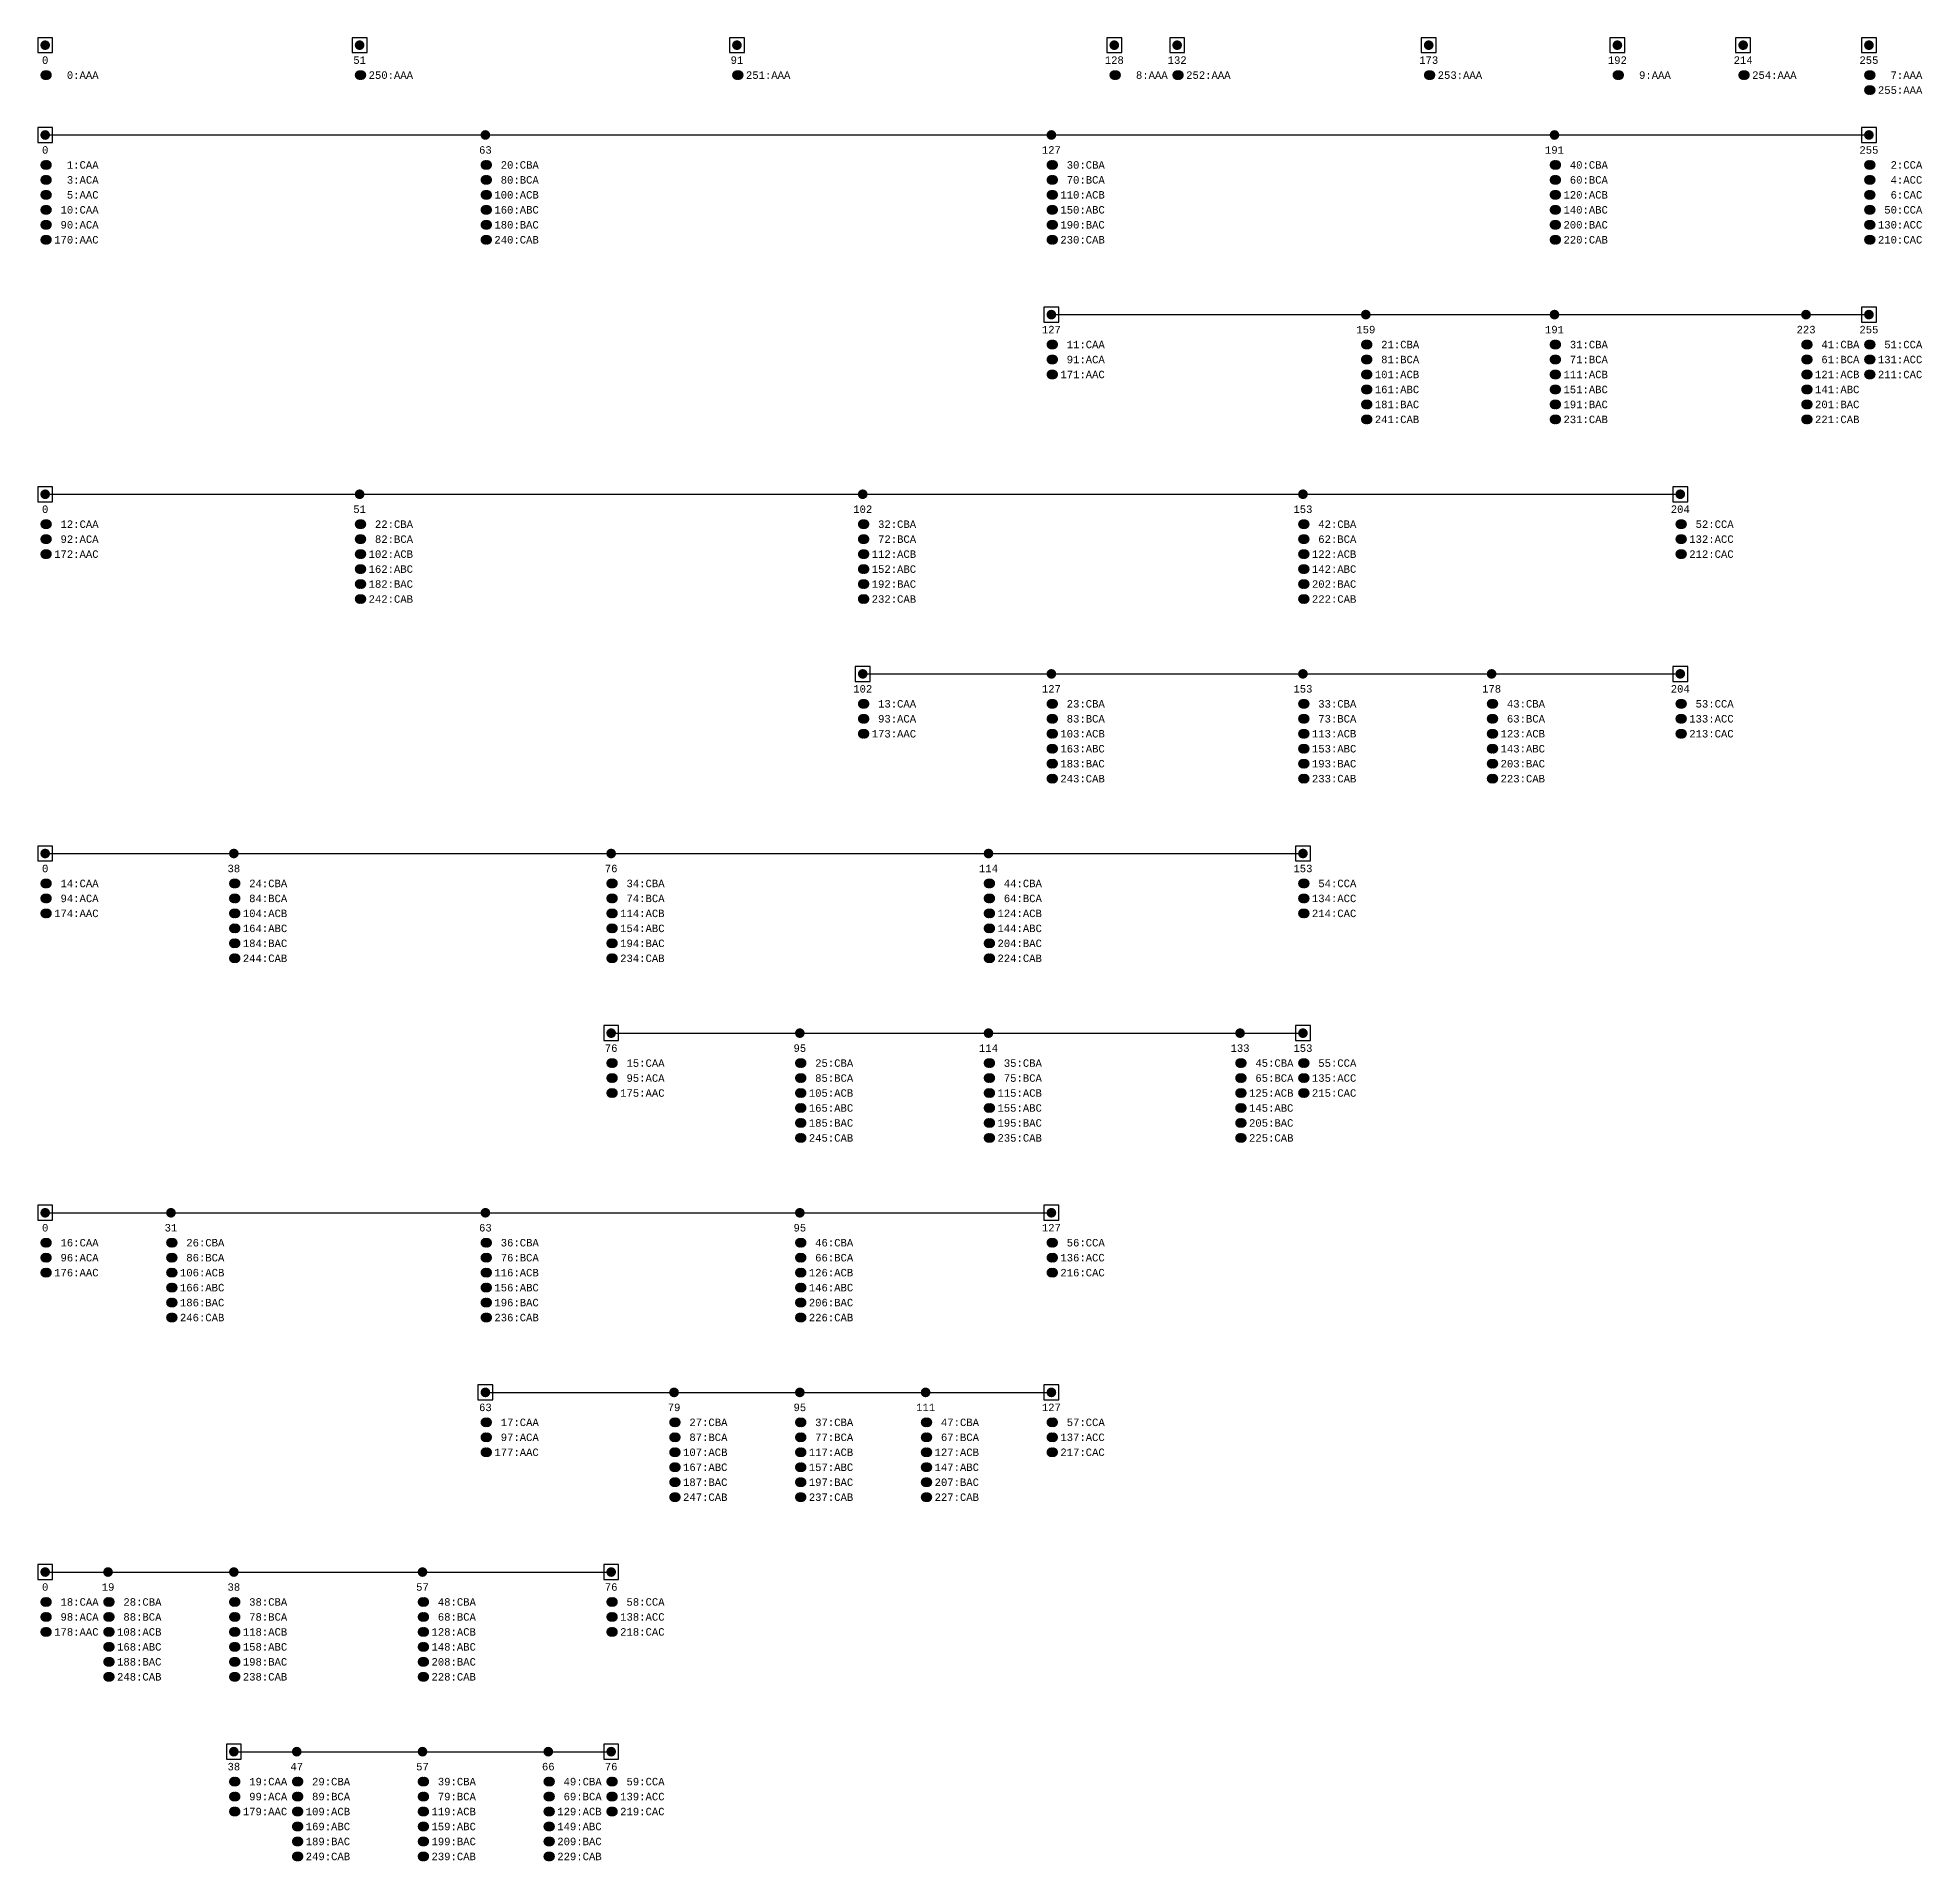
# Model space of a CAD drawing. Extents: x -0.03 to 6.27, y -6.07 to 0.03.
import ezdxf
from ezdxf.enums import TextEntityAlignment as Align

# ---------------------------------------------------------------- set-up
doc = ezdxf.new("R2010")
doc.units = 0
doc.styles.get("Standard").update_dxf_attribs({"font": 'consola.ttf'})

# ---------------------------------------------------------------- blocks, each defined once
blk = doc.blocks.new('ad88550c-27d1-4447-9dc0-13d2c9bc9270')
at = {"transparency": 33554687}
for color, points in [(7, [(0.01625, 0, 1), (-0.01625, 0, 1), (0.01625, 0)]), (7, [(1.06625, 0, 1), (1.03375, 0, 1), (1.06625, 0)]), (7, [(2.32625, 0, 1), (2.29375, 0, 1), (2.32625, 0)]), (7, [(3.58625, 0, 1), (3.55375, 0, 1), (3.58625, 0)]), (7, [(3.79625, 0, 1), (3.76375, 0, 1), (3.79625, 0)]), (7, [(4.63625, 0, 1), (4.60375, 0, 1), (4.63625, 0)]), (7, [(5.26625, 0, 1), (5.23375, 0, 1), (5.26625, 0)]), (7, [(5.68625, 0, 1), (5.65375, 0, 1), (5.68625, 0)]), (7, [(6.10625, 0, 1), (6.07375, 0, 1), (6.10625, 0)]), (0, [(0.02225, -0.1, 1), (-0.01025, -0.1, 1), (0.02225, -0.1)]), (250, [(1.07225, -0.1, 1), (1.03975, -0.1, 1), (1.07225, -0.1)]), (251, [(2.33225, -0.1, 1), (2.29975, -0.1, 1), (2.33225, -0.1)]), (8, [(3.59225, -0.1, 1), (3.55975, -0.1, 1), (3.59225, -0.1)]), (252, [(3.80225, -0.1, 1), (3.76975, -0.1, 1), (3.80225, -0.1)]), (253, [(4.64225, -0.1, 1), (4.60975, -0.1, 1), (4.64225, -0.1)]), (9, [(5.27225, -0.1, 1), (5.23975, -0.1, 1), (5.27225, -0.1)]), (254, [(5.69225, -0.1, 1), (5.65975, -0.1, 1), (5.69225, -0.1)]), (7, [(6.11225, -0.1, 1), (6.07975, -0.1, 1), (6.11225, -0.1)]), (255, [(6.11225, -0.15, 1), (6.07975, -0.15, 1), (6.11225, -0.15)]), (7, [(0.01625, -0.3, 1), (-0.01625, -0.3, 1), (0.01625, -0.3)]), (7, [(1.48625, -0.3, 1), (1.45375, -0.3, 1), (1.48625, -0.3)]), (7, [(3.37625, -0.3, 1), (3.34375, -0.3, 1), (3.37625, -0.3)]), (7, [(5.05625, -0.3, 1), (5.02375, -0.3, 1), (5.05625, -0.3)]), (7, [(6.10625, -0.3, 1), (6.07375, -0.3, 1), (6.10625, -0.3)]), (1, [(0.02225, -0.4, 1), (-0.01025, -0.4, 1), (0.02225, -0.4)]), (3, [(0.02225, -0.45, 1), (-0.01025, -0.45, 1), (0.02225, -0.45)]), (20, [(1.49225, -0.4, 1), (1.45975, -0.4, 1), (1.49225, -0.4)]), (80, [(1.49225, -0.45, 1), (1.45975, -0.45, 1), (1.49225, -0.45)]), (30, [(3.38225, -0.4, 1), (3.34975, -0.4, 1), (3.38225, -0.4)]), (70, [(3.38225, -0.45, 1), (3.34975, -0.45, 1), (3.38225, -0.45)]), (40, [(5.06225, -0.4, 1), (5.02975, -0.4, 1), (5.06225, -0.4)]), (60, [(5.06225, -0.45, 1), (5.02975, -0.45, 1), (5.06225, -0.45)]), (2, [(6.11225, -0.4, 1), (6.07975, -0.4, 1), (6.11225, -0.4)]), (4, [(6.11225, -0.45, 1), (6.07975, -0.45, 1), (6.11225, -0.45)]), (5, [(0.02225, -0.5, 1), (-0.01025, -0.5, 1), (0.02225, -0.5)]), (100, [(1.49225, -0.5, 1), (1.45975, -0.5, 1), (1.49225, -0.5)]), (110, [(3.38225, -0.5, 1), (3.34975, -0.5, 1), (3.38225, -0.5)]), (120, [(5.06225, -0.5, 1), (5.02975, -0.5, 1), (5.06225, -0.5)]), (6, [(6.11225, -0.5, 1), (6.07975, -0.5, 1), (6.11225, -0.5)]), (10, [(0.02225, -0.55, 1), (-0.01025, -0.55, 1), (0.02225, -0.55)]), (160, [(1.49225, -0.55, 1), (1.45975, -0.55, 1), (1.49225, -0.55)]), (150, [(3.38225, -0.55, 1), (3.34975, -0.55, 1), (3.38225, -0.55)]), (140, [(5.06225, -0.55, 1), (5.02975, -0.55, 1), (5.06225, -0.55)]), (50, [(6.11225, -0.55, 1), (6.07975, -0.55, 1), (6.11225, -0.55)]), (90, [(0.02225, -0.6, 1), (-0.01025, -0.6, 1), (0.02225, -0.6)]), (180, [(1.49225, -0.6, 1), (1.45975, -0.6, 1), (1.49225, -0.6)]), (190, [(3.38225, -0.6, 1), (3.34975, -0.6, 1), (3.38225, -0.6)]), (200, [(5.06225, -0.6, 1), (5.02975, -0.6, 1), (5.06225, -0.6)]), (130, [(6.11225, -0.6, 1), (6.07975, -0.6, 1), (6.11225, -0.6)]), (170, [(0.02225, -0.65, 1), (-0.01025, -0.65, 1), (0.02225, -0.65)]), (240, [(1.49225, -0.65, 1), (1.45975, -0.65, 1), (1.49225, -0.65)]), (230, [(3.38225, -0.65, 1), (3.34975, -0.65, 1), (3.38225, -0.65)]), (220, [(5.06225, -0.65, 1), (5.02975, -0.65, 1), (5.06225, -0.65)]), (210, [(6.11225, -0.65, 1), (6.07975, -0.65, 1), (6.11225, -0.65)]), (7, [(3.37625, -0.9, 1), (3.34375, -0.9, 1), (3.37625, -0.9)]), (7, [(4.42625, -0.9, 1), (4.39375, -0.9, 1), (4.42625, -0.9)]), (7, [(5.05625, -0.9, 1), (5.02375, -0.9, 1), (5.05625, -0.9)]), (7, [(5.89625, -0.9, 1), (5.86375, -0.9, 1), (5.89625, -0.9)]), (7, [(6.10625, -0.9, 1), (6.07375, -0.9, 1), (6.10625, -0.9)]), (11, [(3.38225, -1, 1), (3.34975, -1, 1), (3.38225, -1)]), (21, [(4.43225, -1, 1), (4.39975, -1, 1), (4.43225, -1)]), (31, [(5.06225, -1, 1), (5.02975, -1, 1), (5.06225, -1)]), (41, [(5.90225, -1, 1), (5.86975, -1, 1), (5.90225, -1)]), (51, [(6.11225, -1, 1), (6.07975, -1, 1), (6.11225, -1)]), (91, [(3.38225, -1.05, 1), (3.34975, -1.05, 1), (3.38225, -1.05)]), (81, [(4.43225, -1.05, 1), (4.39975, -1.05, 1), (4.43225, -1.05)]), (71, [(5.06225, -1.05, 1), (5.02975, -1.05, 1), (5.06225, -1.05)]), (61, [(5.90225, -1.05, 1), (5.86975, -1.05, 1), (5.90225, -1.05)]), (131, [(6.11225, -1.05, 1), (6.07975, -1.05, 1), (6.11225, -1.05)]), (171, [(3.38225, -1.1, 1), (3.34975, -1.1, 1), (3.38225, -1.1)]), (101, [(4.43225, -1.1, 1), (4.39975, -1.1, 1), (4.43225, -1.1)]), (111, [(5.06225, -1.1, 1), (5.02975, -1.1, 1), (5.06225, -1.1)]), (121, [(5.90225, -1.1, 1), (5.86975, -1.1, 1), (5.90225, -1.1)]), (211, [(6.11225, -1.1, 1), (6.07975, -1.1, 1), (6.11225, -1.1)]), (161, [(4.43225, -1.15, 1), (4.39975, -1.15, 1), (4.43225, -1.15)]), (181, [(4.43225, -1.2, 1), (4.39975, -1.2, 1), (4.43225, -1.2)]), (151, [(5.06225, -1.15, 1), (5.02975, -1.15, 1), (5.06225, -1.15)]), (191, [(5.06225, -1.2, 1), (5.02975, -1.2, 1), (5.06225, -1.2)]), (141, [(5.90225, -1.15, 1), (5.86975, -1.15, 1), (5.90225, -1.15)]), (201, [(5.90225, -1.2, 1), (5.86975, -1.2, 1), (5.90225, -1.2)]), (241, [(4.43225, -1.25, 1), (4.39975, -1.25, 1), (4.43225, -1.25)]), (231, [(5.06225, -1.25, 1), (5.02975, -1.25, 1), (5.06225, -1.25)]), (221, [(5.90225, -1.25, 1), (5.86975, -1.25, 1), (5.90225, -1.25)]), (7, [(0.01625, -1.5, 1), (-0.01625, -1.5, 1), (0.01625, -1.5)]), (7, [(1.06625, -1.5, 1), (1.03375, -1.5, 1), (1.06625, -1.5)]), (7, [(2.74625, -1.5, 1), (2.71375, -1.5, 1), (2.74625, -1.5)]), (7, [(4.21625, -1.5, 1), (4.18375, -1.5, 1), (4.21625, -1.5)]), (7, [(5.47625, -1.5, 1), (5.44375, -1.5, 1), (5.47625, -1.5)]), (12, [(0.02225, -1.6, 1), (-0.01025, -1.6, 1), (0.02225, -1.6)]), (92, [(0.02225, -1.65, 1), (-0.01025, -1.65, 1), (0.02225, -1.65)]), (22, [(1.07225, -1.6, 1), (1.03975, -1.6, 1), (1.07225, -1.6)]), (82, [(1.07225, -1.65, 1), (1.03975, -1.65, 1), (1.07225, -1.65)]), (32, [(2.75225, -1.6, 1), (2.71975, -1.6, 1), (2.75225, -1.6)]), (72, [(2.75225, -1.65, 1), (2.71975, -1.65, 1), (2.75225, -1.65)]), (42, [(4.22225, -1.6, 1), (4.18975, -1.6, 1), (4.22225, -1.6)]), (62, [(4.22225, -1.65, 1), (4.18975, -1.65, 1), (4.22225, -1.65)]), (52, [(5.48225, -1.6, 1), (5.44975, -1.6, 1), (5.48225, -1.6)]), (132, [(5.48225, -1.65, 1), (5.44975, -1.65, 1), (5.48225, -1.65)]), (172, [(0.02225, -1.7, 1), (-0.01025, -1.7, 1), (0.02225, -1.7)]), (102, [(1.07225, -1.7, 1), (1.03975, -1.7, 1), (1.07225, -1.7)]), (112, [(2.75225, -1.7, 1), (2.71975, -1.7, 1), (2.75225, -1.7)]), (122, [(4.22225, -1.7, 1), (4.18975, -1.7, 1), (4.22225, -1.7)]), (212, [(5.48225, -1.7, 1), (5.44975, -1.7, 1), (5.48225, -1.7)]), (162, [(1.07225, -1.75, 1), (1.03975, -1.75, 1), (1.07225, -1.75)]), (152, [(2.75225, -1.75, 1), (2.71975, -1.75, 1), (2.75225, -1.75)]), (142, [(4.22225, -1.75, 1), (4.18975, -1.75, 1), (4.22225, -1.75)]), (182, [(1.07225, -1.8, 1), (1.03975, -1.8, 1), (1.07225, -1.8)]), (192, [(2.75225, -1.8, 1), (2.71975, -1.8, 1), (2.75225, -1.8)]), (202, [(4.22225, -1.8, 1), (4.18975, -1.8, 1), (4.22225, -1.8)]), (242, [(1.07225, -1.85, 1), (1.03975, -1.85, 1), (1.07225, -1.85)]), (232, [(2.75225, -1.85, 1), (2.71975, -1.85, 1), (2.75225, -1.85)]), (222, [(4.22225, -1.85, 1), (4.18975, -1.85, 1), (4.22225, -1.85)]), (7, [(2.74625, -2.1, 1), (2.71375, -2.1, 1), (2.74625, -2.1)]), (7, [(3.37625, -2.1, 1), (3.34375, -2.1, 1), (3.37625, -2.1)]), (7, [(4.21625, -2.1, 1), (4.18375, -2.1, 1), (4.21625, -2.1)]), (7, [(4.84625, -2.1, 1), (4.81375, -2.1, 1), (4.84625, -2.1)]), (7, [(5.47625, -2.1, 1), (5.44375, -2.1, 1), (5.47625, -2.1)]), (13, [(2.75225, -2.2, 1), (2.71975, -2.2, 1), (2.75225, -2.2)]), (23, [(3.38225, -2.2, 1), (3.34975, -2.2, 1), (3.38225, -2.2)]), (33, [(4.22225, -2.2, 1), (4.18975, -2.2, 1), (4.22225, -2.2)]), (43, [(4.85225, -2.2, 1), (4.81975, -2.2, 1), (4.85225, -2.2)]), (53, [(5.48225, -2.2, 1), (5.44975, -2.2, 1), (5.48225, -2.2)]), (93, [(2.75225, -2.25, 1), (2.71975, -2.25, 1), (2.75225, -2.25)]), (83, [(3.38225, -2.25, 1), (3.34975, -2.25, 1), (3.38225, -2.25)]), (73, [(4.22225, -2.25, 1), (4.18975, -2.25, 1), (4.22225, -2.25)]), (63, [(4.85225, -2.25, 1), (4.81975, -2.25, 1), (4.85225, -2.25)]), (133, [(5.48225, -2.25, 1), (5.44975, -2.25, 1), (5.48225, -2.25)]), (173, [(2.75225, -2.3, 1), (2.71975, -2.3, 1), (2.75225, -2.3)]), (103, [(3.38225, -2.3, 1), (3.34975, -2.3, 1), (3.38225, -2.3)]), (113, [(4.22225, -2.3, 1), (4.18975, -2.3, 1), (4.22225, -2.3)]), (123, [(4.85225, -2.3, 1), (4.81975, -2.3, 1), (4.85225, -2.3)]), (213, [(5.48225, -2.3, 1), (5.44975, -2.3, 1), (5.48225, -2.3)]), (163, [(3.38225, -2.35, 1), (3.34975, -2.35, 1), (3.38225, -2.35)]), (183, [(3.38225, -2.4, 1), (3.34975, -2.4, 1), (3.38225, -2.4)]), (153, [(4.22225, -2.35, 1), (4.18975, -2.35, 1), (4.22225, -2.35)]), (193, [(4.22225, -2.4, 1), (4.18975, -2.4, 1), (4.22225, -2.4)]), (143, [(4.85225, -2.35, 1), (4.81975, -2.35, 1), (4.85225, -2.35)]), (203, [(4.85225, -2.4, 1), (4.81975, -2.4, 1), (4.85225, -2.4)]), (243, [(3.38225, -2.45, 1), (3.34975, -2.45, 1), (3.38225, -2.45)]), (233, [(4.22225, -2.45, 1), (4.18975, -2.45, 1), (4.22225, -2.45)]), (223, [(4.85225, -2.45, 1), (4.81975, -2.45, 1), (4.85225, -2.45)]), (7, [(0.01625, -2.7, 1), (-0.01625, -2.7, 1), (0.01625, -2.7)]), (7, [(0.64625, -2.7, 1), (0.61375, -2.7, 1), (0.64625, -2.7)]), (7, [(1.90625, -2.7, 1), (1.87375, -2.7, 1), (1.90625, -2.7)]), (7, [(3.16625, -2.7, 1), (3.13375, -2.7, 1), (3.16625, -2.7)]), (7, [(4.21625, -2.7, 1), (4.18375, -2.7, 1), (4.21625, -2.7)]), (14, [(0.02225, -2.8, 1), (-0.01025, -2.8, 1), (0.02225, -2.8)]), (24, [(0.65225, -2.8, 1), (0.61975, -2.8, 1), (0.65225, -2.8)]), (34, [(1.91225, -2.8, 1), (1.87975, -2.8, 1), (1.91225, -2.8)]), (44, [(3.17225, -2.8, 1), (3.13975, -2.8, 1), (3.17225, -2.8)]), (54, [(4.22225, -2.8, 1), (4.18975, -2.8, 1), (4.22225, -2.8)]), (94, [(0.02225, -2.85, 1), (-0.01025, -2.85, 1), (0.02225, -2.85)]), (174, [(0.02225, -2.9, 1), (-0.01025, -2.9, 1), (0.02225, -2.9)]), (84, [(0.65225, -2.85, 1), (0.61975, -2.85, 1), (0.65225, -2.85)]), (104, [(0.65225, -2.9, 1), (0.61975, -2.9, 1), (0.65225, -2.9)]), (74, [(1.91225, -2.85, 1), (1.87975, -2.85, 1), (1.91225, -2.85)]), (114, [(1.91225, -2.9, 1), (1.87975, -2.9, 1), (1.91225, -2.9)]), (64, [(3.17225, -2.85, 1), (3.13975, -2.85, 1), (3.17225, -2.85)]), (124, [(3.17225, -2.9, 1), (3.13975, -2.9, 1), (3.17225, -2.9)]), (134, [(4.22225, -2.85, 1), (4.18975, -2.85, 1), (4.22225, -2.85)]), (214, [(4.22225, -2.9, 1), (4.18975, -2.9, 1), (4.22225, -2.9)]), (164, [(0.65225, -2.95, 1), (0.61975, -2.95, 1), (0.65225, -2.95)]), (154, [(1.91225, -2.95, 1), (1.87975, -2.95, 1), (1.91225, -2.95)]), (144, [(3.17225, -2.95, 1), (3.13975, -2.95, 1), (3.17225, -2.95)]), (184, [(0.65225, -3, 1), (0.61975, -3, 1), (0.65225, -3)]), (194, [(1.91225, -3, 1), (1.87975, -3, 1), (1.91225, -3)]), (204, [(3.17225, -3, 1), (3.13975, -3, 1), (3.17225, -3)]), (244, [(0.65225, -3.05, 1), (0.61975, -3.05, 1), (0.65225, -3.05)]), (234, [(1.91225, -3.05, 1), (1.87975, -3.05, 1), (1.91225, -3.05)]), (224, [(3.17225, -3.05, 1), (3.13975, -3.05, 1), (3.17225, -3.05)]), (7, [(1.90625, -3.3, 1), (1.87375, -3.3, 1), (1.90625, -3.3)]), (7, [(2.53625, -3.3, 1), (2.50375, -3.3, 1), (2.53625, -3.3)]), (7, [(3.16625, -3.3, 1), (3.13375, -3.3, 1), (3.16625, -3.3)]), (7, [(4.00625, -3.3, 1), (3.97375, -3.3, 1), (4.00625, -3.3)]), (7, [(4.21625, -3.3, 1), (4.18375, -3.3, 1), (4.21625, -3.3)]), (15, [(1.91225, -3.4, 1), (1.87975, -3.4, 1), (1.91225, -3.4)]), (25, [(2.54225, -3.4, 1), (2.50975, -3.4, 1), (2.54225, -3.4)]), (35, [(3.17225, -3.4, 1), (3.13975, -3.4, 1), (3.17225, -3.4)]), (45, [(4.01225, -3.4, 1), (3.97975, -3.4, 1), (4.01225, -3.4)]), (55, [(4.22225, -3.4, 1), (4.18975, -3.4, 1), (4.22225, -3.4)]), (95, [(1.91225, -3.45, 1), (1.87975, -3.45, 1), (1.91225, -3.45)]), (85, [(2.54225, -3.45, 1), (2.50975, -3.45, 1), (2.54225, -3.45)]), (75, [(3.17225, -3.45, 1), (3.13975, -3.45, 1), (3.17225, -3.45)]), (65, [(4.01225, -3.45, 1), (3.97975, -3.45, 1), (4.01225, -3.45)]), (135, [(4.22225, -3.45, 1), (4.18975, -3.45, 1), (4.22225, -3.45)]), (175, [(1.91225, -3.5, 1), (1.87975, -3.5, 1), (1.91225, -3.5)]), (105, [(2.54225, -3.5, 1), (2.50975, -3.5, 1), (2.54225, -3.5)]), (115, [(3.17225, -3.5, 1), (3.13975, -3.5, 1), (3.17225, -3.5)]), (125, [(4.01225, -3.5, 1), (3.97975, -3.5, 1), (4.01225, -3.5)]), (215, [(4.22225, -3.5, 1), (4.18975, -3.5, 1), (4.22225, -3.5)]), (165, [(2.54225, -3.55, 1), (2.50975, -3.55, 1), (2.54225, -3.55)]), (185, [(2.54225, -3.6, 1), (2.50975, -3.6, 1), (2.54225, -3.6)]), (155, [(3.17225, -3.55, 1), (3.13975, -3.55, 1), (3.17225, -3.55)]), (195, [(3.17225, -3.6, 1), (3.13975, -3.6, 1), (3.17225, -3.6)]), (145, [(4.01225, -3.55, 1), (3.97975, -3.55, 1), (4.01225, -3.55)]), (205, [(4.01225, -3.6, 1), (3.97975, -3.6, 1), (4.01225, -3.6)]), (245, [(2.54225, -3.65, 1), (2.50975, -3.65, 1), (2.54225, -3.65)]), (235, [(3.17225, -3.65, 1), (3.13975, -3.65, 1), (3.17225, -3.65)]), (225, [(4.01225, -3.65, 1), (3.97975, -3.65, 1), (4.01225, -3.65)]), (7, [(0.01625, -3.9, 1), (-0.01625, -3.9, 1), (0.01625, -3.9)]), (7, [(0.43625, -3.9, 1), (0.40375, -3.9, 1), (0.43625, -3.9)]), (7, [(1.48625, -3.9, 1), (1.45375, -3.9, 1), (1.48625, -3.9)]), (7, [(2.53625, -3.9, 1), (2.50375, -3.9, 1), (2.53625, -3.9)]), (7, [(3.37625, -3.9, 1), (3.34375, -3.9, 1), (3.37625, -3.9)]), (16, [(0.02225, -4, 1), (-0.01025, -4, 1), (0.02225, -4)]), (26, [(0.44225, -4, 1), (0.40975, -4, 1), (0.44225, -4)]), (36, [(1.49225, -4, 1), (1.45975, -4, 1), (1.49225, -4)]), (46, [(2.54225, -4, 1), (2.50975, -4, 1), (2.54225, -4)]), (56, [(3.38225, -4, 1), (3.34975, -4, 1), (3.38225, -4)]), (96, [(0.02225, -4.05, 1), (-0.01025, -4.05, 1), (0.02225, -4.05)]), (176, [(0.02225, -4.1, 1), (-0.01025, -4.1, 1), (0.02225, -4.1)]), (86, [(0.44225, -4.05, 1), (0.40975, -4.05, 1), (0.44225, -4.05)]), (106, [(0.44225, -4.1, 1), (0.40975, -4.1, 1), (0.44225, -4.1)]), (76, [(1.49225, -4.05, 1), (1.45975, -4.05, 1), (1.49225, -4.05)]), (116, [(1.49225, -4.1, 1), (1.45975, -4.1, 1), (1.49225, -4.1)]), (66, [(2.54225, -4.05, 1), (2.50975, -4.05, 1), (2.54225, -4.05)]), (126, [(2.54225, -4.1, 1), (2.50975, -4.1, 1), (2.54225, -4.1)]), (136, [(3.38225, -4.05, 1), (3.34975, -4.05, 1), (3.38225, -4.05)]), (216, [(3.38225, -4.1, 1), (3.34975, -4.1, 1), (3.38225, -4.1)]), (166, [(0.44225, -4.15, 1), (0.40975, -4.15, 1), (0.44225, -4.15)]), (156, [(1.49225, -4.15, 1), (1.45975, -4.15, 1), (1.49225, -4.15)]), (146, [(2.54225, -4.15, 1), (2.50975, -4.15, 1), (2.54225, -4.15)]), (186, [(0.44225, -4.2, 1), (0.40975, -4.2, 1), (0.44225, -4.2)]), (196, [(1.49225, -4.2, 1), (1.45975, -4.2, 1), (1.49225, -4.2)]), (206, [(2.54225, -4.2, 1), (2.50975, -4.2, 1), (2.54225, -4.2)]), (246, [(0.44225, -4.25, 1), (0.40975, -4.25, 1), (0.44225, -4.25)]), (236, [(1.49225, -4.25, 1), (1.45975, -4.25, 1), (1.49225, -4.25)]), (226, [(2.54225, -4.25, 1), (2.50975, -4.25, 1), (2.54225, -4.25)]), (7, [(1.48625, -4.5, 1), (1.45375, -4.5, 1), (1.48625, -4.5)]), (7, [(2.11625, -4.5, 1), (2.08375, -4.5, 1), (2.11625, -4.5)]), (7, [(2.53625, -4.5, 1), (2.50375, -4.5, 1), (2.53625, -4.5)]), (7, [(2.95625, -4.5, 1), (2.92375, -4.5, 1), (2.95625, -4.5)]), (7, [(3.37625, -4.5, 1), (3.34375, -4.5, 1), (3.37625, -4.5)]), (17, [(1.49225, -4.6, 1), (1.45975, -4.6, 1), (1.49225, -4.6)]), (27, [(2.12225, -4.6, 1), (2.08975, -4.6, 1), (2.12225, -4.6)]), (37, [(2.54225, -4.6, 1), (2.50975, -4.6, 1), (2.54225, -4.6)]), (47, [(2.96225, -4.6, 1), (2.92975, -4.6, 1), (2.96225, -4.6)]), (57, [(3.38225, -4.6, 1), (3.34975, -4.6, 1), (3.38225, -4.6)]), (97, [(1.49225, -4.65, 1), (1.45975, -4.65, 1), (1.49225, -4.65)]), (87, [(2.12225, -4.65, 1), (2.08975, -4.65, 1), (2.12225, -4.65)]), (77, [(2.54225, -4.65, 1), (2.50975, -4.65, 1), (2.54225, -4.65)]), (67, [(2.96225, -4.65, 1), (2.92975, -4.65, 1), (2.96225, -4.65)]), (137, [(3.38225, -4.65, 1), (3.34975, -4.65, 1), (3.38225, -4.65)]), (177, [(1.49225, -4.7, 1), (1.45975, -4.7, 1), (1.49225, -4.7)]), (107, [(2.12225, -4.7, 1), (2.08975, -4.7, 1), (2.12225, -4.7)]), (117, [(2.54225, -4.7, 1), (2.50975, -4.7, 1), (2.54225, -4.7)]), (127, [(2.96225, -4.7, 1), (2.92975, -4.7, 1), (2.96225, -4.7)]), (217, [(3.38225, -4.7, 1), (3.34975, -4.7, 1), (3.38225, -4.7)]), (167, [(2.12225, -4.75, 1), (2.08975, -4.75, 1), (2.12225, -4.75)]), (157, [(2.54225, -4.75, 1), (2.50975, -4.75, 1), (2.54225, -4.75)]), (147, [(2.96225, -4.75, 1), (2.92975, -4.75, 1), (2.96225, -4.75)]), (187, [(2.12225, -4.8, 1), (2.08975, -4.8, 1), (2.12225, -4.8)]), (247, [(2.12225, -4.85, 1), (2.08975, -4.85, 1), (2.12225, -4.85)]), (197, [(2.54225, -4.8, 1), (2.50975, -4.8, 1), (2.54225, -4.8)]), (237, [(2.54225, -4.85, 1), (2.50975, -4.85, 1), (2.54225, -4.85)]), (207, [(2.96225, -4.8, 1), (2.92975, -4.8, 1), (2.96225, -4.8)]), (227, [(2.96225, -4.85, 1), (2.92975, -4.85, 1), (2.96225, -4.85)]), (7, [(0.01625, -5.1, 1), (-0.01625, -5.1, 1), (0.01625, -5.1)]), (7, [(0.22625, -5.1, 1), (0.19375, -5.1, 1), (0.22625, -5.1)]), (7, [(0.64625, -5.1, 1), (0.61375, -5.1, 1), (0.64625, -5.1)]), (7, [(1.27625, -5.1, 1), (1.24375, -5.1, 1), (1.27625, -5.1)]), (7, [(1.90625, -5.1, 1), (1.87375, -5.1, 1), (1.90625, -5.1)]), (18, [(0.02225, -5.2, 1), (-0.01025, -5.2, 1), (0.02225, -5.2)]), (28, [(0.23225, -5.2, 1), (0.19975, -5.2, 1), (0.23225, -5.2)]), (38, [(0.65225, -5.2, 1), (0.61975, -5.2, 1), (0.65225, -5.2)]), (48, [(1.28225, -5.2, 1), (1.24975, -5.2, 1), (1.28225, -5.2)]), (58, [(1.91225, -5.2, 1), (1.87975, -5.2, 1), (1.91225, -5.2)]), (98, [(0.02225, -5.25, 1), (-0.01025, -5.25, 1), (0.02225, -5.25)]), (178, [(0.02225, -5.3, 1), (-0.01025, -5.3, 1), (0.02225, -5.3)]), (88, [(0.23225, -5.25, 1), (0.19975, -5.25, 1), (0.23225, -5.25)]), (108, [(0.23225, -5.3, 1), (0.19975, -5.3, 1), (0.23225, -5.3)]), (78, [(0.65225, -5.25, 1), (0.61975, -5.25, 1), (0.65225, -5.25)]), (118, [(0.65225, -5.3, 1), (0.61975, -5.3, 1), (0.65225, -5.3)]), (68, [(1.28225, -5.25, 1), (1.24975, -5.25, 1), (1.28225, -5.25)]), (128, [(1.28225, -5.3, 1), (1.24975, -5.3, 1), (1.28225, -5.3)]), (138, [(1.91225, -5.25, 1), (1.87975, -5.25, 1), (1.91225, -5.25)]), (218, [(1.91225, -5.3, 1), (1.87975, -5.3, 1), (1.91225, -5.3)]), (168, [(0.23225, -5.35, 1), (0.19975, -5.35, 1), (0.23225, -5.35)]), (158, [(0.65225, -5.35, 1), (0.61975, -5.35, 1), (0.65225, -5.35)]), (148, [(1.28225, -5.35, 1), (1.24975, -5.35, 1), (1.28225, -5.35)]), (188, [(0.23225, -5.4, 1), (0.19975, -5.4, 1), (0.23225, -5.4)]), (198, [(0.65225, -5.4, 1), (0.61975, -5.4, 1), (0.65225, -5.4)]), (208, [(1.28225, -5.4, 1), (1.24975, -5.4, 1), (1.28225, -5.4)]), (248, [(0.23225, -5.45, 1), (0.19975, -5.45, 1), (0.23225, -5.45)]), (238, [(0.65225, -5.45, 1), (0.61975, -5.45, 1), (0.65225, -5.45)]), (228, [(1.28225, -5.45, 1), (1.24975, -5.45, 1), (1.28225, -5.45)]), (7, [(0.64625, -5.7, 1), (0.61375, -5.7, 1), (0.64625, -5.7)]), (7, [(0.85625, -5.7, 1), (0.82375, -5.7, 1), (0.85625, -5.7)]), (7, [(1.27625, -5.7, 1), (1.24375, -5.7, 1), (1.27625, -5.7)]), (7, [(1.69625, -5.7, 1), (1.66375, -5.7, 1), (1.69625, -5.7)]), (7, [(1.90625, -5.7, 1), (1.87375, -5.7, 1), (1.90625, -5.7)]), (19, [(0.65225, -5.8, 1), (0.61975, -5.8, 1), (0.65225, -5.8)]), (29, [(0.86225, -5.8, 1), (0.82975, -5.8, 1), (0.86225, -5.8)]), (39, [(1.28225, -5.8, 1), (1.24975, -5.8, 1), (1.28225, -5.8)]), (49, [(1.70225, -5.8, 1), (1.66975, -5.8, 1), (1.70225, -5.8)]), (59, [(1.91225, -5.8, 1), (1.87975, -5.8, 1), (1.91225, -5.8)]), (99, [(0.65225, -5.85, 1), (0.61975, -5.85, 1), (0.65225, -5.85)]), (89, [(0.86225, -5.85, 1), (0.82975, -5.85, 1), (0.86225, -5.85)]), (79, [(1.28225, -5.85, 1), (1.24975, -5.85, 1), (1.28225, -5.85)]), (69, [(1.70225, -5.85, 1), (1.66975, -5.85, 1), (1.70225, -5.85)]), (139, [(1.91225, -5.85, 1), (1.87975, -5.85, 1), (1.91225, -5.85)]), (179, [(0.65225, -5.9, 1), (0.61975, -5.9, 1), (0.65225, -5.9)]), (109, [(0.86225, -5.9, 1), (0.82975, -5.9, 1), (0.86225, -5.9)]), (119, [(1.28225, -5.9, 1), (1.24975, -5.9, 1), (1.28225, -5.9)]), (129, [(1.70225, -5.9, 1), (1.66975, -5.9, 1), (1.70225, -5.9)]), (219, [(1.91225, -5.9, 1), (1.87975, -5.9, 1), (1.91225, -5.9)]), (169, [(0.86225, -5.95, 1), (0.82975, -5.95, 1), (0.86225, -5.95)]), (159, [(1.28225, -5.95, 1), (1.24975, -5.95, 1), (1.28225, -5.95)]), (149, [(1.70225, -5.95, 1), (1.66975, -5.95, 1), (1.70225, -5.95)]), (189, [(0.86225, -6, 1), (0.82975, -6, 1), (0.86225, -6)]), (249, [(0.86225, -6.05, 1), (0.82975, -6.05, 1), (0.86225, -6.05)]), (199, [(1.28225, -6, 1), (1.24975, -6, 1), (1.28225, -6)]), (239, [(1.28225, -6.05, 1), (1.24975, -6.05, 1), (1.28225, -6.05)]), (209, [(1.70225, -6, 1), (1.66975, -6, 1), (1.70225, -6)]), (229, [(1.70225, -6.05, 1), (1.66975, -6.05, 1), (1.70225, -6.05)])]:
    blk.add_hatch(color=color, dxfattribs=at).paths.add_polyline_path(points)
at = {"true_color": 0x000000, "transparency": 33554687}
blk.add_hatch(color=18, dxfattribs=at).paths.add_polyline_path([(0.01625, -0.1, 1), (-0.01625, -0.1, 1), (0.01625, -0.1)])
at = {"true_color": 0x333333, "transparency": 33554687}
blk.add_hatch(color=250, dxfattribs=at).paths.add_polyline_path([(1.06625, -0.1, 1), (1.03375, -0.1, 1), (1.06625, -0.1)])
at = {"true_color": 0x5b5b5b, "transparency": 33554687}
blk.add_hatch(color=251, dxfattribs=at).paths.add_polyline_path([(2.32625, -0.1, 1), (2.29375, -0.1, 1), (2.32625, -0.1)])
at = {"true_color": 0x808080, "transparency": 33554687}
blk.add_hatch(color=8, dxfattribs=at).paths.add_polyline_path([(3.58625, -0.1, 1), (3.55375, -0.1, 1), (3.58625, -0.1)])
at = {"true_color": 0x848484, "transparency": 33554687}
blk.add_hatch(color=252, dxfattribs=at).paths.add_polyline_path([(3.79625, -0.1, 1), (3.76375, -0.1, 1), (3.79625, -0.1)])
at = {"true_color": 0xadadad, "transparency": 33554687}
blk.add_hatch(color=253, dxfattribs=at).paths.add_polyline_path([(4.63625, -0.1, 1), (4.60375, -0.1, 1), (4.63625, -0.1)])
at = {"true_color": 0xc0c0c0, "transparency": 33554687}
blk.add_hatch(color=9, dxfattribs=at).paths.add_polyline_path([(5.26625, -0.1, 1), (5.23375, -0.1, 1), (5.26625, -0.1)])
at = {"true_color": 0xd6d6d6, "transparency": 33554687}
blk.add_hatch(color=254, dxfattribs=at).paths.add_polyline_path([(5.68625, -0.1, 1), (5.65375, -0.1, 1), (5.68625, -0.1)])
at = {"true_color": 0xffffff, "transparency": 33554687}
for points in [[(6.10625, -0.1, 1), (6.07375, -0.1, 1), (6.10625, -0.1)], [(6.10625, -0.15, 1), (6.07375, -0.15, 1), (6.10625, -0.15)]]:
    blk.add_hatch(color=7, dxfattribs=at).paths.add_polyline_path(points)
at = {"true_color": 0xff0000, "transparency": 33554687}
for points in [[(0.01625, -0.4, 1), (-0.01625, -0.4, 1), (0.01625, -0.4)], [(0.01625, -0.55, 1), (-0.01625, -0.55, 1), (0.01625, -0.55)]]:
    blk.add_hatch(color=1, dxfattribs=at).paths.add_polyline_path(points)
at = {"true_color": 0x00ff00, "transparency": 33554687}
for points in [[(0.01625, -0.45, 1), (-0.01625, -0.45, 1), (0.01625, -0.45)], [(0.01625, -0.6, 1), (-0.01625, -0.6, 1), (0.01625, -0.6)]]:
    blk.add_hatch(color=3, dxfattribs=at).paths.add_polyline_path(points)
at = {"true_color": 0xff3f00, "transparency": 33554687}
blk.add_hatch(color=20, dxfattribs=at).paths.add_polyline_path([(1.48625, -0.4, 1), (1.45375, -0.4, 1), (1.48625, -0.4)])
at = {"true_color": 0x3fff00, "transparency": 33554687}
blk.add_hatch(color=80, dxfattribs=at).paths.add_polyline_path([(1.48625, -0.45, 1), (1.45375, -0.45, 1), (1.48625, -0.45)])
at = {"true_color": 0xff7f00, "transparency": 33554687}
blk.add_hatch(color=30, dxfattribs=at).paths.add_polyline_path([(3.37625, -0.4, 1), (3.34375, -0.4, 1), (3.37625, -0.4)])
at = {"true_color": 0x7fff00, "transparency": 33554687}
blk.add_hatch(color=70, dxfattribs=at).paths.add_polyline_path([(3.37625, -0.45, 1), (3.34375, -0.45, 1), (3.37625, -0.45)])
at = {"true_color": 0xffbf00, "transparency": 33554687}
blk.add_hatch(color=40, dxfattribs=at).paths.add_polyline_path([(5.05625, -0.4, 1), (5.02375, -0.4, 1), (5.05625, -0.4)])
at = {"true_color": 0xbfff00, "transparency": 33554687}
blk.add_hatch(color=60, dxfattribs=at).paths.add_polyline_path([(5.05625, -0.45, 1), (5.02375, -0.45, 1), (5.05625, -0.45)])
at = {"true_color": 0xffff00, "transparency": 33554687}
for points in [[(6.10625, -0.4, 1), (6.07375, -0.4, 1), (6.10625, -0.4)], [(6.10625, -0.55, 1), (6.07375, -0.55, 1), (6.10625, -0.55)]]:
    blk.add_hatch(color=2, dxfattribs=at).paths.add_polyline_path(points)
at = {"true_color": 0x00ffff, "transparency": 33554687}
for points in [[(6.10625, -0.45, 1), (6.07375, -0.45, 1), (6.10625, -0.45)], [(6.10625, -0.6, 1), (6.07375, -0.6, 1), (6.10625, -0.6)]]:
    blk.add_hatch(color=4, dxfattribs=at).paths.add_polyline_path(points)
at = {"true_color": 0x0000ff, "transparency": 33554687}
for points in [[(0.01625, -0.5, 1), (-0.01625, -0.5, 1), (0.01625, -0.5)], [(0.01625, -0.65, 1), (-0.01625, -0.65, 1), (0.01625, -0.65)]]:
    blk.add_hatch(color=5, dxfattribs=at).paths.add_polyline_path(points)
at = {"true_color": 0x00ff3f, "transparency": 33554687}
blk.add_hatch(color=100, dxfattribs=at).paths.add_polyline_path([(1.48625, -0.5, 1), (1.45375, -0.5, 1), (1.48625, -0.5)])
at = {"true_color": 0x00ff7f, "transparency": 33554687}
blk.add_hatch(color=110, dxfattribs=at).paths.add_polyline_path([(3.37625, -0.5, 1), (3.34375, -0.5, 1), (3.37625, -0.5)])
at = {"true_color": 0x00ffbf, "transparency": 33554687}
blk.add_hatch(color=120, dxfattribs=at).paths.add_polyline_path([(5.05625, -0.5, 1), (5.02375, -0.5, 1), (5.05625, -0.5)])
at = {"true_color": 0xff00ff, "transparency": 33554687}
for points in [[(6.10625, -0.5, 1), (6.07375, -0.5, 1), (6.10625, -0.5)], [(6.10625, -0.65, 1), (6.07375, -0.65, 1), (6.10625, -0.65)]]:
    blk.add_hatch(color=6, dxfattribs=at).paths.add_polyline_path(points)
at = {"true_color": 0x003fff, "transparency": 33554687}
blk.add_hatch(color=160, dxfattribs=at).paths.add_polyline_path([(1.48625, -0.55, 1), (1.45375, -0.55, 1), (1.48625, -0.55)])
at = {"true_color": 0x007fff, "transparency": 33554687}
blk.add_hatch(color=150, dxfattribs=at).paths.add_polyline_path([(3.37625, -0.55, 1), (3.34375, -0.55, 1), (3.37625, -0.55)])
at = {"true_color": 0x00bfff, "transparency": 33554687}
blk.add_hatch(color=140, dxfattribs=at).paths.add_polyline_path([(5.05625, -0.55, 1), (5.02375, -0.55, 1), (5.05625, -0.55)])
at = {"true_color": 0x3f00ff, "transparency": 33554687}
blk.add_hatch(color=180, dxfattribs=at).paths.add_polyline_path([(1.48625, -0.6, 1), (1.45375, -0.6, 1), (1.48625, -0.6)])
at = {"true_color": 0x7f00ff, "transparency": 33554687}
blk.add_hatch(color=190, dxfattribs=at).paths.add_polyline_path([(3.37625, -0.6, 1), (3.34375, -0.6, 1), (3.37625, -0.6)])
at = {"true_color": 0xbf00ff, "transparency": 33554687}
blk.add_hatch(color=200, dxfattribs=at).paths.add_polyline_path([(5.05625, -0.6, 1), (5.02375, -0.6, 1), (5.05625, -0.6)])
at = {"true_color": 0xff003f, "transparency": 33554687}
blk.add_hatch(color=240, dxfattribs=at).paths.add_polyline_path([(1.48625, -0.65, 1), (1.45375, -0.65, 1), (1.48625, -0.65)])
at = {"true_color": 0xff007f, "transparency": 33554687}
blk.add_hatch(color=230, dxfattribs=at).paths.add_polyline_path([(3.37625, -0.65, 1), (3.34375, -0.65, 1), (3.37625, -0.65)])
at = {"true_color": 0xff00bf, "transparency": 33554687}
blk.add_hatch(color=220, dxfattribs=at).paths.add_polyline_path([(5.05625, -0.65, 1), (5.02375, -0.65, 1), (5.05625, -0.65)])
at = {"true_color": 0xff7f7f, "transparency": 33554687}
blk.add_hatch(color=11, dxfattribs=at).paths.add_polyline_path([(3.37625, -1, 1), (3.34375, -1, 1), (3.37625, -1)])
at = {"true_color": 0xff9f7f, "transparency": 33554687}
blk.add_hatch(color=21, dxfattribs=at).paths.add_polyline_path([(4.42625, -1, 1), (4.39375, -1, 1), (4.42625, -1)])
at = {"true_color": 0xffbf7f, "transparency": 33554687}
blk.add_hatch(color=31, dxfattribs=at).paths.add_polyline_path([(5.05625, -1, 1), (5.02375, -1, 1), (5.05625, -1)])
at = {"true_color": 0xffdf7f, "transparency": 33554687}
blk.add_hatch(color=41, dxfattribs=at).paths.add_polyline_path([(5.89625, -1, 1), (5.86375, -1, 1), (5.89625, -1)])
at = {"true_color": 0xffff7f, "transparency": 33554687}
blk.add_hatch(color=51, dxfattribs=at).paths.add_polyline_path([(6.10625, -1, 1), (6.07375, -1, 1), (6.10625, -1)])
at = {"true_color": 0x7fff7f, "transparency": 33554687}
blk.add_hatch(color=91, dxfattribs=at).paths.add_polyline_path([(3.37625, -1.05, 1), (3.34375, -1.05, 1), (3.37625, -1.05)])
at = {"true_color": 0x9fff7f, "transparency": 33554687}
blk.add_hatch(color=81, dxfattribs=at).paths.add_polyline_path([(4.42625, -1.05, 1), (4.39375, -1.05, 1), (4.42625, -1.05)])
at = {"true_color": 0xbfff7f, "transparency": 33554687}
blk.add_hatch(color=71, dxfattribs=at).paths.add_polyline_path([(5.05625, -1.05, 1), (5.02375, -1.05, 1), (5.05625, -1.05)])
at = {"true_color": 0xdfff7f, "transparency": 33554687}
blk.add_hatch(color=61, dxfattribs=at).paths.add_polyline_path([(5.89625, -1.05, 1), (5.86375, -1.05, 1), (5.89625, -1.05)])
at = {"true_color": 0x7fffff, "transparency": 33554687}
blk.add_hatch(color=131, dxfattribs=at).paths.add_polyline_path([(6.10625, -1.05, 1), (6.07375, -1.05, 1), (6.10625, -1.05)])
at = {"true_color": 0x7f7fff, "transparency": 33554687}
blk.add_hatch(color=171, dxfattribs=at).paths.add_polyline_path([(3.37625, -1.1, 1), (3.34375, -1.1, 1), (3.37625, -1.1)])
at = {"true_color": 0x7fff9f, "transparency": 33554687}
blk.add_hatch(color=101, dxfattribs=at).paths.add_polyline_path([(4.42625, -1.1, 1), (4.39375, -1.1, 1), (4.42625, -1.1)])
at = {"true_color": 0x7fffbf, "transparency": 33554687}
blk.add_hatch(color=111, dxfattribs=at).paths.add_polyline_path([(5.05625, -1.1, 1), (5.02375, -1.1, 1), (5.05625, -1.1)])
at = {"true_color": 0x7fffdf, "transparency": 33554687}
blk.add_hatch(color=121, dxfattribs=at).paths.add_polyline_path([(5.89625, -1.1, 1), (5.86375, -1.1, 1), (5.89625, -1.1)])
at = {"true_color": 0xff7fff, "transparency": 33554687}
blk.add_hatch(color=211, dxfattribs=at).paths.add_polyline_path([(6.10625, -1.1, 1), (6.07375, -1.1, 1), (6.10625, -1.1)])
at = {"true_color": 0x7f9fff, "transparency": 33554687}
blk.add_hatch(color=161, dxfattribs=at).paths.add_polyline_path([(4.42625, -1.15, 1), (4.39375, -1.15, 1), (4.42625, -1.15)])
at = {"true_color": 0x9f7fff, "transparency": 33554687}
blk.add_hatch(color=181, dxfattribs=at).paths.add_polyline_path([(4.42625, -1.2, 1), (4.39375, -1.2, 1), (4.42625, -1.2)])
at = {"true_color": 0x7fbfff, "transparency": 33554687}
blk.add_hatch(color=151, dxfattribs=at).paths.add_polyline_path([(5.05625, -1.15, 1), (5.02375, -1.15, 1), (5.05625, -1.15)])
at = {"true_color": 0xbf7fff, "transparency": 33554687}
blk.add_hatch(color=191, dxfattribs=at).paths.add_polyline_path([(5.05625, -1.2, 1), (5.02375, -1.2, 1), (5.05625, -1.2)])
at = {"true_color": 0x7fdfff, "transparency": 33554687}
blk.add_hatch(color=141, dxfattribs=at).paths.add_polyline_path([(5.89625, -1.15, 1), (5.86375, -1.15, 1), (5.89625, -1.15)])
at = {"true_color": 0xdf7fff, "transparency": 33554687}
blk.add_hatch(color=201, dxfattribs=at).paths.add_polyline_path([(5.89625, -1.2, 1), (5.86375, -1.2, 1), (5.89625, -1.2)])
at = {"true_color": 0xff7f9f, "transparency": 33554687}
blk.add_hatch(color=241, dxfattribs=at).paths.add_polyline_path([(4.42625, -1.25, 1), (4.39375, -1.25, 1), (4.42625, -1.25)])
at = {"true_color": 0xff7fbf, "transparency": 33554687}
blk.add_hatch(color=231, dxfattribs=at).paths.add_polyline_path([(5.05625, -1.25, 1), (5.02375, -1.25, 1), (5.05625, -1.25)])
at = {"true_color": 0xff7fdf, "transparency": 33554687}
blk.add_hatch(color=221, dxfattribs=at).paths.add_polyline_path([(5.89625, -1.25, 1), (5.86375, -1.25, 1), (5.89625, -1.25)])
at = {"true_color": 0xcc0000, "transparency": 33554687}
blk.add_hatch(color=12, dxfattribs=at).paths.add_polyline_path([(0.01625, -1.6, 1), (-0.01625, -1.6, 1), (0.01625, -1.6)])
at = {"true_color": 0x00cc00, "transparency": 33554687}
blk.add_hatch(color=92, dxfattribs=at).paths.add_polyline_path([(0.01625, -1.65, 1), (-0.01625, -1.65, 1), (0.01625, -1.65)])
at = {"true_color": 0xcc3300, "transparency": 33554687}
blk.add_hatch(color=22, dxfattribs=at).paths.add_polyline_path([(1.06625, -1.6, 1), (1.03375, -1.6, 1), (1.06625, -1.6)])
at = {"true_color": 0x33cc00, "transparency": 33554687}
blk.add_hatch(color=82, dxfattribs=at).paths.add_polyline_path([(1.06625, -1.65, 1), (1.03375, -1.65, 1), (1.06625, -1.65)])
at = {"true_color": 0xcc6600, "transparency": 33554687}
blk.add_hatch(color=32, dxfattribs=at).paths.add_polyline_path([(2.74625, -1.6, 1), (2.71375, -1.6, 1), (2.74625, -1.6)])
at = {"true_color": 0x66cc00, "transparency": 33554687}
blk.add_hatch(color=72, dxfattribs=at).paths.add_polyline_path([(2.74625, -1.65, 1), (2.71375, -1.65, 1), (2.74625, -1.65)])
at = {"true_color": 0xcc9900, "transparency": 33554687}
blk.add_hatch(color=42, dxfattribs=at).paths.add_polyline_path([(4.21625, -1.6, 1), (4.18375, -1.6, 1), (4.21625, -1.6)])
at = {"true_color": 0x99cc00, "transparency": 33554687}
blk.add_hatch(color=62, dxfattribs=at).paths.add_polyline_path([(4.21625, -1.65, 1), (4.18375, -1.65, 1), (4.21625, -1.65)])
at = {"true_color": 0xcccc00, "transparency": 33554687}
blk.add_hatch(color=52, dxfattribs=at).paths.add_polyline_path([(5.47625, -1.6, 1), (5.44375, -1.6, 1), (5.47625, -1.6)])
at = {"true_color": 0x00cccc, "transparency": 33554687}
blk.add_hatch(color=132, dxfattribs=at).paths.add_polyline_path([(5.47625, -1.65, 1), (5.44375, -1.65, 1), (5.47625, -1.65)])
at = {"true_color": 0x0000cc, "transparency": 33554687}
blk.add_hatch(color=172, dxfattribs=at).paths.add_polyline_path([(0.01625, -1.7, 1), (-0.01625, -1.7, 1), (0.01625, -1.7)])
at = {"true_color": 0x00cc33, "transparency": 33554687}
blk.add_hatch(color=102, dxfattribs=at).paths.add_polyline_path([(1.06625, -1.7, 1), (1.03375, -1.7, 1), (1.06625, -1.7)])
at = {"true_color": 0x00cc66, "transparency": 33554687}
blk.add_hatch(color=112, dxfattribs=at).paths.add_polyline_path([(2.74625, -1.7, 1), (2.71375, -1.7, 1), (2.74625, -1.7)])
at = {"true_color": 0x00cc99, "transparency": 33554687}
blk.add_hatch(color=122, dxfattribs=at).paths.add_polyline_path([(4.21625, -1.7, 1), (4.18375, -1.7, 1), (4.21625, -1.7)])
at = {"true_color": 0xcc00cc, "transparency": 33554687}
blk.add_hatch(color=212, dxfattribs=at).paths.add_polyline_path([(5.47625, -1.7, 1), (5.44375, -1.7, 1), (5.47625, -1.7)])
at = {"true_color": 0x0033cc, "transparency": 33554687}
blk.add_hatch(color=162, dxfattribs=at).paths.add_polyline_path([(1.06625, -1.75, 1), (1.03375, -1.75, 1), (1.06625, -1.75)])
at = {"true_color": 0x0066cc, "transparency": 33554687}
blk.add_hatch(color=152, dxfattribs=at).paths.add_polyline_path([(2.74625, -1.75, 1), (2.71375, -1.75, 1), (2.74625, -1.75)])
at = {"true_color": 0x0099cc, "transparency": 33554687}
blk.add_hatch(color=142, dxfattribs=at).paths.add_polyline_path([(4.21625, -1.75, 1), (4.18375, -1.75, 1), (4.21625, -1.75)])
at = {"true_color": 0x3300cc, "transparency": 33554687}
blk.add_hatch(color=182, dxfattribs=at).paths.add_polyline_path([(1.06625, -1.8, 1), (1.03375, -1.8, 1), (1.06625, -1.8)])
at = {"true_color": 0x6600cc, "transparency": 33554687}
blk.add_hatch(color=192, dxfattribs=at).paths.add_polyline_path([(2.74625, -1.8, 1), (2.71375, -1.8, 1), (2.74625, -1.8)])
at = {"true_color": 0x9900cc, "transparency": 33554687}
blk.add_hatch(color=202, dxfattribs=at).paths.add_polyline_path([(4.21625, -1.8, 1), (4.18375, -1.8, 1), (4.21625, -1.8)])
at = {"true_color": 0xcc0033, "transparency": 33554687}
blk.add_hatch(color=242, dxfattribs=at).paths.add_polyline_path([(1.06625, -1.85, 1), (1.03375, -1.85, 1), (1.06625, -1.85)])
at = {"true_color": 0xcc0066, "transparency": 33554687}
blk.add_hatch(color=232, dxfattribs=at).paths.add_polyline_path([(2.74625, -1.85, 1), (2.71375, -1.85, 1), (2.74625, -1.85)])
at = {"true_color": 0xcc0099, "transparency": 33554687}
blk.add_hatch(color=222, dxfattribs=at).paths.add_polyline_path([(4.21625, -1.85, 1), (4.18375, -1.85, 1), (4.21625, -1.85)])
at = {"true_color": 0xcc6666, "transparency": 33554687}
blk.add_hatch(color=13, dxfattribs=at).paths.add_polyline_path([(2.74625, -2.2, 1), (2.71375, -2.2, 1), (2.74625, -2.2)])
at = {"true_color": 0xcc7f66, "transparency": 33554687}
blk.add_hatch(color=23, dxfattribs=at).paths.add_polyline_path([(3.37625, -2.2, 1), (3.34375, -2.2, 1), (3.37625, -2.2)])
at = {"true_color": 0xcc9966, "transparency": 33554687}
blk.add_hatch(color=33, dxfattribs=at).paths.add_polyline_path([(4.21625, -2.2, 1), (4.18375, -2.2, 1), (4.21625, -2.2)])
at = {"true_color": 0xccb266, "transparency": 33554687}
blk.add_hatch(color=43, dxfattribs=at).paths.add_polyline_path([(4.84625, -2.2, 1), (4.81375, -2.2, 1), (4.84625, -2.2)])
at = {"true_color": 0xcccc66, "transparency": 33554687}
blk.add_hatch(color=53, dxfattribs=at).paths.add_polyline_path([(5.47625, -2.2, 1), (5.44375, -2.2, 1), (5.47625, -2.2)])
at = {"true_color": 0x66cc66, "transparency": 33554687}
blk.add_hatch(color=93, dxfattribs=at).paths.add_polyline_path([(2.74625, -2.25, 1), (2.71375, -2.25, 1), (2.74625, -2.25)])
at = {"true_color": 0x7fcc66, "transparency": 33554687}
blk.add_hatch(color=83, dxfattribs=at).paths.add_polyline_path([(3.37625, -2.25, 1), (3.34375, -2.25, 1), (3.37625, -2.25)])
at = {"true_color": 0x99cc66, "transparency": 33554687}
blk.add_hatch(color=73, dxfattribs=at).paths.add_polyline_path([(4.21625, -2.25, 1), (4.18375, -2.25, 1), (4.21625, -2.25)])
at = {"true_color": 0xb2cc66, "transparency": 33554687}
blk.add_hatch(color=63, dxfattribs=at).paths.add_polyline_path([(4.84625, -2.25, 1), (4.81375, -2.25, 1), (4.84625, -2.25)])
at = {"true_color": 0x66cccc, "transparency": 33554687}
blk.add_hatch(color=133, dxfattribs=at).paths.add_polyline_path([(5.47625, -2.25, 1), (5.44375, -2.25, 1), (5.47625, -2.25)])
at = {"true_color": 0x6666cc, "transparency": 33554687}
blk.add_hatch(color=173, dxfattribs=at).paths.add_polyline_path([(2.74625, -2.3, 1), (2.71375, -2.3, 1), (2.74625, -2.3)])
at = {"true_color": 0x66cc7f, "transparency": 33554687}
blk.add_hatch(color=103, dxfattribs=at).paths.add_polyline_path([(3.37625, -2.3, 1), (3.34375, -2.3, 1), (3.37625, -2.3)])
at = {"true_color": 0x66cc99, "transparency": 33554687}
blk.add_hatch(color=113, dxfattribs=at).paths.add_polyline_path([(4.21625, -2.3, 1), (4.18375, -2.3, 1), (4.21625, -2.3)])
at = {"true_color": 0x66ccb2, "transparency": 33554687}
blk.add_hatch(color=123, dxfattribs=at).paths.add_polyline_path([(4.84625, -2.3, 1), (4.81375, -2.3, 1), (4.84625, -2.3)])
at = {"true_color": 0xcc66cc, "transparency": 33554687}
blk.add_hatch(color=213, dxfattribs=at).paths.add_polyline_path([(5.47625, -2.3, 1), (5.44375, -2.3, 1), (5.47625, -2.3)])
at = {"true_color": 0x667fcc, "transparency": 33554687}
blk.add_hatch(color=163, dxfattribs=at).paths.add_polyline_path([(3.37625, -2.35, 1), (3.34375, -2.35, 1), (3.37625, -2.35)])
at = {"true_color": 0x7f66cc, "transparency": 33554687}
blk.add_hatch(color=183, dxfattribs=at).paths.add_polyline_path([(3.37625, -2.4, 1), (3.34375, -2.4, 1), (3.37625, -2.4)])
at = {"true_color": 0x6699cc, "transparency": 33554687}
blk.add_hatch(color=153, dxfattribs=at).paths.add_polyline_path([(4.21625, -2.35, 1), (4.18375, -2.35, 1), (4.21625, -2.35)])
at = {"true_color": 0x9966cc, "transparency": 33554687}
blk.add_hatch(color=193, dxfattribs=at).paths.add_polyline_path([(4.21625, -2.4, 1), (4.18375, -2.4, 1), (4.21625, -2.4)])
at = {"true_color": 0x66b2cc, "transparency": 33554687}
blk.add_hatch(color=143, dxfattribs=at).paths.add_polyline_path([(4.84625, -2.35, 1), (4.81375, -2.35, 1), (4.84625, -2.35)])
at = {"true_color": 0xb266cc, "transparency": 33554687}
blk.add_hatch(color=203, dxfattribs=at).paths.add_polyline_path([(4.84625, -2.4, 1), (4.81375, -2.4, 1), (4.84625, -2.4)])
at = {"true_color": 0xcc667f, "transparency": 33554687}
blk.add_hatch(color=243, dxfattribs=at).paths.add_polyline_path([(3.37625, -2.45, 1), (3.34375, -2.45, 1), (3.37625, -2.45)])
at = {"true_color": 0xcc6699, "transparency": 33554687}
blk.add_hatch(color=233, dxfattribs=at).paths.add_polyline_path([(4.21625, -2.45, 1), (4.18375, -2.45, 1), (4.21625, -2.45)])
at = {"true_color": 0xcc66b2, "transparency": 33554687}
blk.add_hatch(color=223, dxfattribs=at).paths.add_polyline_path([(4.84625, -2.45, 1), (4.81375, -2.45, 1), (4.84625, -2.45)])
at = {"true_color": 0x990000, "transparency": 33554687}
blk.add_hatch(color=14, dxfattribs=at).paths.add_polyline_path([(0.01625, -2.8, 1), (-0.01625, -2.8, 1), (0.01625, -2.8)])
at = {"true_color": 0x992600, "transparency": 33554687}
blk.add_hatch(color=24, dxfattribs=at).paths.add_polyline_path([(0.64625, -2.8, 1), (0.61375, -2.8, 1), (0.64625, -2.8)])
at = {"true_color": 0x994c00, "transparency": 33554687}
blk.add_hatch(color=34, dxfattribs=at).paths.add_polyline_path([(1.90625, -2.8, 1), (1.87375, -2.8, 1), (1.90625, -2.8)])
at = {"true_color": 0x997200, "transparency": 33554687}
blk.add_hatch(color=44, dxfattribs=at).paths.add_polyline_path([(3.16625, -2.8, 1), (3.13375, -2.8, 1), (3.16625, -2.8)])
at = {"true_color": 0x999900, "transparency": 33554687}
blk.add_hatch(color=54, dxfattribs=at).paths.add_polyline_path([(4.21625, -2.8, 1), (4.18375, -2.8, 1), (4.21625, -2.8)])
at = {"true_color": 0x009900, "transparency": 33554687}
blk.add_hatch(color=94, dxfattribs=at).paths.add_polyline_path([(0.01625, -2.85, 1), (-0.01625, -2.85, 1), (0.01625, -2.85)])
at = {"true_color": 0x000099, "transparency": 33554687}
blk.add_hatch(color=174, dxfattribs=at).paths.add_polyline_path([(0.01625, -2.9, 1), (-0.01625, -2.9, 1), (0.01625, -2.9)])
at = {"true_color": 0x269900, "transparency": 33554687}
blk.add_hatch(color=84, dxfattribs=at).paths.add_polyline_path([(0.64625, -2.85, 1), (0.61375, -2.85, 1), (0.64625, -2.85)])
at = {"true_color": 0x009926, "transparency": 33554687}
blk.add_hatch(color=104, dxfattribs=at).paths.add_polyline_path([(0.64625, -2.9, 1), (0.61375, -2.9, 1), (0.64625, -2.9)])
at = {"true_color": 0x4c9900, "transparency": 33554687}
blk.add_hatch(color=74, dxfattribs=at).paths.add_polyline_path([(1.90625, -2.85, 1), (1.87375, -2.85, 1), (1.90625, -2.85)])
at = {"true_color": 0x00994c, "transparency": 33554687}
blk.add_hatch(color=114, dxfattribs=at).paths.add_polyline_path([(1.90625, -2.9, 1), (1.87375, -2.9, 1), (1.90625, -2.9)])
at = {"true_color": 0x729900, "transparency": 33554687}
blk.add_hatch(color=64, dxfattribs=at).paths.add_polyline_path([(3.16625, -2.85, 1), (3.13375, -2.85, 1), (3.16625, -2.85)])
at = {"true_color": 0x009972, "transparency": 33554687}
blk.add_hatch(color=124, dxfattribs=at).paths.add_polyline_path([(3.16625, -2.9, 1), (3.13375, -2.9, 1), (3.16625, -2.9)])
at = {"true_color": 0x009999, "transparency": 33554687}
blk.add_hatch(color=134, dxfattribs=at).paths.add_polyline_path([(4.21625, -2.85, 1), (4.18375, -2.85, 1), (4.21625, -2.85)])
at = {"true_color": 0x990099, "transparency": 33554687}
blk.add_hatch(color=214, dxfattribs=at).paths.add_polyline_path([(4.21625, -2.9, 1), (4.18375, -2.9, 1), (4.21625, -2.9)])
at = {"true_color": 0x002699, "transparency": 33554687}
blk.add_hatch(color=164, dxfattribs=at).paths.add_polyline_path([(0.64625, -2.95, 1), (0.61375, -2.95, 1), (0.64625, -2.95)])
at = {"true_color": 0x004c99, "transparency": 33554687}
blk.add_hatch(color=154, dxfattribs=at).paths.add_polyline_path([(1.90625, -2.95, 1), (1.87375, -2.95, 1), (1.90625, -2.95)])
at = {"true_color": 0x007299, "transparency": 33554687}
blk.add_hatch(color=144, dxfattribs=at).paths.add_polyline_path([(3.16625, -2.95, 1), (3.13375, -2.95, 1), (3.16625, -2.95)])
at = {"true_color": 0x260099, "transparency": 33554687}
blk.add_hatch(color=184, dxfattribs=at).paths.add_polyline_path([(0.64625, -3, 1), (0.61375, -3, 1), (0.64625, -3)])
at = {"true_color": 0x4c0099, "transparency": 33554687}
blk.add_hatch(color=194, dxfattribs=at).paths.add_polyline_path([(1.90625, -3, 1), (1.87375, -3, 1), (1.90625, -3)])
at = {"true_color": 0x720099, "transparency": 33554687}
blk.add_hatch(color=204, dxfattribs=at).paths.add_polyline_path([(3.16625, -3, 1), (3.13375, -3, 1), (3.16625, -3)])
at = {"true_color": 0x990026, "transparency": 33554687}
blk.add_hatch(color=244, dxfattribs=at).paths.add_polyline_path([(0.64625, -3.05, 1), (0.61375, -3.05, 1), (0.64625, -3.05)])
at = {"true_color": 0x99004c, "transparency": 33554687}
blk.add_hatch(color=234, dxfattribs=at).paths.add_polyline_path([(1.90625, -3.05, 1), (1.87375, -3.05, 1), (1.90625, -3.05)])
at = {"true_color": 0x990072, "transparency": 33554687}
blk.add_hatch(color=224, dxfattribs=at).paths.add_polyline_path([(3.16625, -3.05, 1), (3.13375, -3.05, 1), (3.16625, -3.05)])
at = {"true_color": 0x994c4c, "transparency": 33554687}
blk.add_hatch(color=15, dxfattribs=at).paths.add_polyline_path([(1.90625, -3.4, 1), (1.87375, -3.4, 1), (1.90625, -3.4)])
at = {"true_color": 0x995f4c, "transparency": 33554687}
blk.add_hatch(color=25, dxfattribs=at).paths.add_polyline_path([(2.53625, -3.4, 1), (2.50375, -3.4, 1), (2.53625, -3.4)])
at = {"true_color": 0x99724c, "transparency": 33554687}
blk.add_hatch(color=35, dxfattribs=at).paths.add_polyline_path([(3.16625, -3.4, 1), (3.13375, -3.4, 1), (3.16625, -3.4)])
at = {"true_color": 0x99854c, "transparency": 33554687}
blk.add_hatch(color=45, dxfattribs=at).paths.add_polyline_path([(4.00625, -3.4, 1), (3.97375, -3.4, 1), (4.00625, -3.4)])
at = {"true_color": 0x99994c, "transparency": 33554687}
blk.add_hatch(color=55, dxfattribs=at).paths.add_polyline_path([(4.21625, -3.4, 1), (4.18375, -3.4, 1), (4.21625, -3.4)])
at = {"true_color": 0x4c994c, "transparency": 33554687}
blk.add_hatch(color=95, dxfattribs=at).paths.add_polyline_path([(1.90625, -3.45, 1), (1.87375, -3.45, 1), (1.90625, -3.45)])
at = {"true_color": 0x5f994c, "transparency": 33554687}
blk.add_hatch(color=85, dxfattribs=at).paths.add_polyline_path([(2.53625, -3.45, 1), (2.50375, -3.45, 1), (2.53625, -3.45)])
at = {"true_color": 0x72994c, "transparency": 33554687}
blk.add_hatch(color=75, dxfattribs=at).paths.add_polyline_path([(3.16625, -3.45, 1), (3.13375, -3.45, 1), (3.16625, -3.45)])
at = {"true_color": 0x85994c, "transparency": 33554687}
blk.add_hatch(color=65, dxfattribs=at).paths.add_polyline_path([(4.00625, -3.45, 1), (3.97375, -3.45, 1), (4.00625, -3.45)])
at = {"true_color": 0x4c9999, "transparency": 33554687}
blk.add_hatch(color=135, dxfattribs=at).paths.add_polyline_path([(4.21625, -3.45, 1), (4.18375, -3.45, 1), (4.21625, -3.45)])
at = {"true_color": 0x4c4c99, "transparency": 33554687}
blk.add_hatch(color=175, dxfattribs=at).paths.add_polyline_path([(1.90625, -3.5, 1), (1.87375, -3.5, 1), (1.90625, -3.5)])
at = {"true_color": 0x4c995f, "transparency": 33554687}
blk.add_hatch(color=105, dxfattribs=at).paths.add_polyline_path([(2.53625, -3.5, 1), (2.50375, -3.5, 1), (2.53625, -3.5)])
at = {"true_color": 0x4c9972, "transparency": 33554687}
blk.add_hatch(color=115, dxfattribs=at).paths.add_polyline_path([(3.16625, -3.5, 1), (3.13375, -3.5, 1), (3.16625, -3.5)])
at = {"true_color": 0x4c9985, "transparency": 33554687}
blk.add_hatch(color=125, dxfattribs=at).paths.add_polyline_path([(4.00625, -3.5, 1), (3.97375, -3.5, 1), (4.00625, -3.5)])
at = {"true_color": 0x994c99, "transparency": 33554687}
blk.add_hatch(color=215, dxfattribs=at).paths.add_polyline_path([(4.21625, -3.5, 1), (4.18375, -3.5, 1), (4.21625, -3.5)])
at = {"true_color": 0x4c5f99, "transparency": 33554687}
blk.add_hatch(color=165, dxfattribs=at).paths.add_polyline_path([(2.53625, -3.55, 1), (2.50375, -3.55, 1), (2.53625, -3.55)])
at = {"true_color": 0x5f4c99, "transparency": 33554687}
blk.add_hatch(color=185, dxfattribs=at).paths.add_polyline_path([(2.53625, -3.6, 1), (2.50375, -3.6, 1), (2.53625, -3.6)])
at = {"true_color": 0x4c7299, "transparency": 33554687}
blk.add_hatch(color=155, dxfattribs=at).paths.add_polyline_path([(3.16625, -3.55, 1), (3.13375, -3.55, 1), (3.16625, -3.55)])
at = {"true_color": 0x724c99, "transparency": 33554687}
blk.add_hatch(color=195, dxfattribs=at).paths.add_polyline_path([(3.16625, -3.6, 1), (3.13375, -3.6, 1), (3.16625, -3.6)])
at = {"true_color": 0x4c8599, "transparency": 33554687}
blk.add_hatch(color=145, dxfattribs=at).paths.add_polyline_path([(4.00625, -3.55, 1), (3.97375, -3.55, 1), (4.00625, -3.55)])
at = {"true_color": 0x854c99, "transparency": 33554687}
blk.add_hatch(color=205, dxfattribs=at).paths.add_polyline_path([(4.00625, -3.6, 1), (3.97375, -3.6, 1), (4.00625, -3.6)])
at = {"true_color": 0x994c5f, "transparency": 33554687}
blk.add_hatch(color=245, dxfattribs=at).paths.add_polyline_path([(2.53625, -3.65, 1), (2.50375, -3.65, 1), (2.53625, -3.65)])
at = {"true_color": 0x994c72, "transparency": 33554687}
blk.add_hatch(color=235, dxfattribs=at).paths.add_polyline_path([(3.16625, -3.65, 1), (3.13375, -3.65, 1), (3.16625, -3.65)])
at = {"true_color": 0x994c85, "transparency": 33554687}
blk.add_hatch(color=225, dxfattribs=at).paths.add_polyline_path([(4.00625, -3.65, 1), (3.97375, -3.65, 1), (4.00625, -3.65)])
at = {"true_color": 0x7f0000, "transparency": 33554687}
blk.add_hatch(color=16, dxfattribs=at).paths.add_polyline_path([(0.01625, -4, 1), (-0.01625, -4, 1), (0.01625, -4)])
at = {"true_color": 0x7f1f00, "transparency": 33554687}
blk.add_hatch(color=26, dxfattribs=at).paths.add_polyline_path([(0.43625, -4, 1), (0.40375, -4, 1), (0.43625, -4)])
at = {"true_color": 0x7f3f00, "transparency": 33554687}
blk.add_hatch(color=36, dxfattribs=at).paths.add_polyline_path([(1.48625, -4, 1), (1.45375, -4, 1), (1.48625, -4)])
at = {"true_color": 0x7f5f00, "transparency": 33554687}
blk.add_hatch(color=46, dxfattribs=at).paths.add_polyline_path([(2.53625, -4, 1), (2.50375, -4, 1), (2.53625, -4)])
at = {"true_color": 0x7f7f00, "transparency": 33554687}
blk.add_hatch(color=56, dxfattribs=at).paths.add_polyline_path([(3.37625, -4, 1), (3.34375, -4, 1), (3.37625, -4)])
at = {"true_color": 0x007f00, "transparency": 33554687}
blk.add_hatch(color=96, dxfattribs=at).paths.add_polyline_path([(0.01625, -4.05, 1), (-0.01625, -4.05, 1), (0.01625, -4.05)])
at = {"true_color": 0x00007f, "transparency": 33554687}
blk.add_hatch(color=176, dxfattribs=at).paths.add_polyline_path([(0.01625, -4.1, 1), (-0.01625, -4.1, 1), (0.01625, -4.1)])
at = {"true_color": 0x1f7f00, "transparency": 33554687}
blk.add_hatch(color=86, dxfattribs=at).paths.add_polyline_path([(0.43625, -4.05, 1), (0.40375, -4.05, 1), (0.43625, -4.05)])
at = {"true_color": 0x007f1f, "transparency": 33554687}
blk.add_hatch(color=106, dxfattribs=at).paths.add_polyline_path([(0.43625, -4.1, 1), (0.40375, -4.1, 1), (0.43625, -4.1)])
at = {"true_color": 0x3f7f00, "transparency": 33554687}
blk.add_hatch(color=76, dxfattribs=at).paths.add_polyline_path([(1.48625, -4.05, 1), (1.45375, -4.05, 1), (1.48625, -4.05)])
at = {"true_color": 0x007f3f, "transparency": 33554687}
blk.add_hatch(color=116, dxfattribs=at).paths.add_polyline_path([(1.48625, -4.1, 1), (1.45375, -4.1, 1), (1.48625, -4.1)])
at = {"true_color": 0x5f7f00, "transparency": 33554687}
blk.add_hatch(color=66, dxfattribs=at).paths.add_polyline_path([(2.53625, -4.05, 1), (2.50375, -4.05, 1), (2.53625, -4.05)])
at = {"true_color": 0x007f5f, "transparency": 33554687}
blk.add_hatch(color=126, dxfattribs=at).paths.add_polyline_path([(2.53625, -4.1, 1), (2.50375, -4.1, 1), (2.53625, -4.1)])
at = {"true_color": 0x007f7f, "transparency": 33554687}
blk.add_hatch(color=136, dxfattribs=at).paths.add_polyline_path([(3.37625, -4.05, 1), (3.34375, -4.05, 1), (3.37625, -4.05)])
at = {"true_color": 0x7f007f, "transparency": 33554687}
blk.add_hatch(color=216, dxfattribs=at).paths.add_polyline_path([(3.37625, -4.1, 1), (3.34375, -4.1, 1), (3.37625, -4.1)])
at = {"true_color": 0x001f7f, "transparency": 33554687}
blk.add_hatch(color=166, dxfattribs=at).paths.add_polyline_path([(0.43625, -4.15, 1), (0.40375, -4.15, 1), (0.43625, -4.15)])
at = {"true_color": 0x003f7f, "transparency": 33554687}
blk.add_hatch(color=156, dxfattribs=at).paths.add_polyline_path([(1.48625, -4.15, 1), (1.45375, -4.15, 1), (1.48625, -4.15)])
at = {"true_color": 0x005f7f, "transparency": 33554687}
blk.add_hatch(color=146, dxfattribs=at).paths.add_polyline_path([(2.53625, -4.15, 1), (2.50375, -4.15, 1), (2.53625, -4.15)])
at = {"true_color": 0x1f007f, "transparency": 33554687}
blk.add_hatch(color=186, dxfattribs=at).paths.add_polyline_path([(0.43625, -4.2, 1), (0.40375, -4.2, 1), (0.43625, -4.2)])
at = {"true_color": 0x3f007f, "transparency": 33554687}
blk.add_hatch(color=196, dxfattribs=at).paths.add_polyline_path([(1.48625, -4.2, 1), (1.45375, -4.2, 1), (1.48625, -4.2)])
at = {"true_color": 0x5f007f, "transparency": 33554687}
blk.add_hatch(color=206, dxfattribs=at).paths.add_polyline_path([(2.53625, -4.2, 1), (2.50375, -4.2, 1), (2.53625, -4.2)])
at = {"true_color": 0x7f001f, "transparency": 33554687}
blk.add_hatch(color=246, dxfattribs=at).paths.add_polyline_path([(0.43625, -4.25, 1), (0.40375, -4.25, 1), (0.43625, -4.25)])
at = {"true_color": 0x7f003f, "transparency": 33554687}
blk.add_hatch(color=236, dxfattribs=at).paths.add_polyline_path([(1.48625, -4.25, 1), (1.45375, -4.25, 1), (1.48625, -4.25)])
at = {"true_color": 0x7f005f, "transparency": 33554687}
blk.add_hatch(color=226, dxfattribs=at).paths.add_polyline_path([(2.53625, -4.25, 1), (2.50375, -4.25, 1), (2.53625, -4.25)])
at = {"true_color": 0x7f3f3f, "transparency": 33554687}
blk.add_hatch(color=17, dxfattribs=at).paths.add_polyline_path([(1.48625, -4.6, 1), (1.45375, -4.6, 1), (1.48625, -4.6)])
at = {"true_color": 0x7f4f3f, "transparency": 33554687}
blk.add_hatch(color=27, dxfattribs=at).paths.add_polyline_path([(2.11625, -4.6, 1), (2.08375, -4.6, 1), (2.11625, -4.6)])
at = {"true_color": 0x7f5f3f, "transparency": 33554687}
blk.add_hatch(color=37, dxfattribs=at).paths.add_polyline_path([(2.53625, -4.6, 1), (2.50375, -4.6, 1), (2.53625, -4.6)])
at = {"true_color": 0x7f6f3f, "transparency": 33554687}
blk.add_hatch(color=47, dxfattribs=at).paths.add_polyline_path([(2.95625, -4.6, 1), (2.92375, -4.6, 1), (2.95625, -4.6)])
at = {"true_color": 0x7f7f3f, "transparency": 33554687}
blk.add_hatch(color=57, dxfattribs=at).paths.add_polyline_path([(3.37625, -4.6, 1), (3.34375, -4.6, 1), (3.37625, -4.6)])
at = {"true_color": 0x3f7f3f, "transparency": 33554687}
blk.add_hatch(color=97, dxfattribs=at).paths.add_polyline_path([(1.48625, -4.65, 1), (1.45375, -4.65, 1), (1.48625, -4.65)])
at = {"true_color": 0x4f7f3f, "transparency": 33554687}
blk.add_hatch(color=87, dxfattribs=at).paths.add_polyline_path([(2.11625, -4.65, 1), (2.08375, -4.65, 1), (2.11625, -4.65)])
at = {"true_color": 0x5f7f3f, "transparency": 33554687}
blk.add_hatch(color=77, dxfattribs=at).paths.add_polyline_path([(2.53625, -4.65, 1), (2.50375, -4.65, 1), (2.53625, -4.65)])
at = {"true_color": 0x6f7f3f, "transparency": 33554687}
blk.add_hatch(color=67, dxfattribs=at).paths.add_polyline_path([(2.95625, -4.65, 1), (2.92375, -4.65, 1), (2.95625, -4.65)])
at = {"true_color": 0x3f7f7f, "transparency": 33554687}
blk.add_hatch(color=137, dxfattribs=at).paths.add_polyline_path([(3.37625, -4.65, 1), (3.34375, -4.65, 1), (3.37625, -4.65)])
at = {"true_color": 0x3f3f7f, "transparency": 33554687}
blk.add_hatch(color=177, dxfattribs=at).paths.add_polyline_path([(1.48625, -4.7, 1), (1.45375, -4.7, 1), (1.48625, -4.7)])
at = {"true_color": 0x3f7f4f, "transparency": 33554687}
blk.add_hatch(color=107, dxfattribs=at).paths.add_polyline_path([(2.11625, -4.7, 1), (2.08375, -4.7, 1), (2.11625, -4.7)])
at = {"true_color": 0x3f7f5f, "transparency": 33554687}
blk.add_hatch(color=117, dxfattribs=at).paths.add_polyline_path([(2.53625, -4.7, 1), (2.50375, -4.7, 1), (2.53625, -4.7)])
at = {"true_color": 0x3f7f6f, "transparency": 33554687}
blk.add_hatch(color=127, dxfattribs=at).paths.add_polyline_path([(2.95625, -4.7, 1), (2.92375, -4.7, 1), (2.95625, -4.7)])
at = {"true_color": 0x7f3f7f, "transparency": 33554687}
blk.add_hatch(color=217, dxfattribs=at).paths.add_polyline_path([(3.37625, -4.7, 1), (3.34375, -4.7, 1), (3.37625, -4.7)])
at = {"true_color": 0x3f4f7f, "transparency": 33554687}
blk.add_hatch(color=167, dxfattribs=at).paths.add_polyline_path([(2.11625, -4.75, 1), (2.08375, -4.75, 1), (2.11625, -4.75)])
at = {"true_color": 0x3f5f7f, "transparency": 33554687}
blk.add_hatch(color=157, dxfattribs=at).paths.add_polyline_path([(2.53625, -4.75, 1), (2.50375, -4.75, 1), (2.53625, -4.75)])
at = {"true_color": 0x3f6f7f, "transparency": 33554687}
blk.add_hatch(color=147, dxfattribs=at).paths.add_polyline_path([(2.95625, -4.75, 1), (2.92375, -4.75, 1), (2.95625, -4.75)])
at = {"true_color": 0x4f3f7f, "transparency": 33554687}
blk.add_hatch(color=187, dxfattribs=at).paths.add_polyline_path([(2.11625, -4.8, 1), (2.08375, -4.8, 1), (2.11625, -4.8)])
at = {"true_color": 0x7f3f4f, "transparency": 33554687}
blk.add_hatch(color=247, dxfattribs=at).paths.add_polyline_path([(2.11625, -4.85, 1), (2.08375, -4.85, 1), (2.11625, -4.85)])
at = {"true_color": 0x5f3f7f, "transparency": 33554687}
blk.add_hatch(color=197, dxfattribs=at).paths.add_polyline_path([(2.53625, -4.8, 1), (2.50375, -4.8, 1), (2.53625, -4.8)])
at = {"true_color": 0x7f3f5f, "transparency": 33554687}
blk.add_hatch(color=237, dxfattribs=at).paths.add_polyline_path([(2.53625, -4.85, 1), (2.50375, -4.85, 1), (2.53625, -4.85)])
at = {"true_color": 0x6f3f7f, "transparency": 33554687}
blk.add_hatch(color=207, dxfattribs=at).paths.add_polyline_path([(2.95625, -4.8, 1), (2.92375, -4.8, 1), (2.95625, -4.8)])
at = {"true_color": 0x7f3f6f, "transparency": 33554687}
blk.add_hatch(color=227, dxfattribs=at).paths.add_polyline_path([(2.95625, -4.85, 1), (2.92375, -4.85, 1), (2.95625, -4.85)])
at = {"true_color": 0x4c0000, "transparency": 33554687}
blk.add_hatch(color=18, dxfattribs=at).paths.add_polyline_path([(0.01625, -5.2, 1), (-0.01625, -5.2, 1), (0.01625, -5.2)])
at = {"true_color": 0x4c1300, "transparency": 33554687}
blk.add_hatch(color=28, dxfattribs=at).paths.add_polyline_path([(0.22625, -5.2, 1), (0.19375, -5.2, 1), (0.22625, -5.2)])
at = {"true_color": 0x4c2600, "transparency": 33554687}
blk.add_hatch(color=38, dxfattribs=at).paths.add_polyline_path([(0.64625, -5.2, 1), (0.61375, -5.2, 1), (0.64625, -5.2)])
at = {"true_color": 0x4c3900, "transparency": 33554687}
blk.add_hatch(color=48, dxfattribs=at).paths.add_polyline_path([(1.27625, -5.2, 1), (1.24375, -5.2, 1), (1.27625, -5.2)])
at = {"true_color": 0x4c4c00, "transparency": 33554687}
blk.add_hatch(color=58, dxfattribs=at).paths.add_polyline_path([(1.90625, -5.2, 1), (1.87375, -5.2, 1), (1.90625, -5.2)])
at = {"true_color": 0x004c00, "transparency": 33554687}
blk.add_hatch(color=98, dxfattribs=at).paths.add_polyline_path([(0.01625, -5.25, 1), (-0.01625, -5.25, 1), (0.01625, -5.25)])
at = {"true_color": 0x00004c, "transparency": 33554687}
blk.add_hatch(color=178, dxfattribs=at).paths.add_polyline_path([(0.01625, -5.3, 1), (-0.01625, -5.3, 1), (0.01625, -5.3)])
at = {"true_color": 0x134c00, "transparency": 33554687}
blk.add_hatch(color=88, dxfattribs=at).paths.add_polyline_path([(0.22625, -5.25, 1), (0.19375, -5.25, 1), (0.22625, -5.25)])
at = {"true_color": 0x004c13, "transparency": 33554687}
blk.add_hatch(color=108, dxfattribs=at).paths.add_polyline_path([(0.22625, -5.3, 1), (0.19375, -5.3, 1), (0.22625, -5.3)])
at = {"true_color": 0x264c00, "transparency": 33554687}
blk.add_hatch(color=78, dxfattribs=at).paths.add_polyline_path([(0.64625, -5.25, 1), (0.61375, -5.25, 1), (0.64625, -5.25)])
at = {"true_color": 0x004c26, "transparency": 33554687}
blk.add_hatch(color=118, dxfattribs=at).paths.add_polyline_path([(0.64625, -5.3, 1), (0.61375, -5.3, 1), (0.64625, -5.3)])
at = {"true_color": 0x394c00, "transparency": 33554687}
blk.add_hatch(color=68, dxfattribs=at).paths.add_polyline_path([(1.27625, -5.25, 1), (1.24375, -5.25, 1), (1.27625, -5.25)])
at = {"true_color": 0x004c39, "transparency": 33554687}
blk.add_hatch(color=128, dxfattribs=at).paths.add_polyline_path([(1.27625, -5.3, 1), (1.24375, -5.3, 1), (1.27625, -5.3)])
at = {"true_color": 0x004c4c, "transparency": 33554687}
blk.add_hatch(color=138, dxfattribs=at).paths.add_polyline_path([(1.90625, -5.25, 1), (1.87375, -5.25, 1), (1.90625, -5.25)])
at = {"true_color": 0x4c004c, "transparency": 33554687}
blk.add_hatch(color=218, dxfattribs=at).paths.add_polyline_path([(1.90625, -5.3, 1), (1.87375, -5.3, 1), (1.90625, -5.3)])
at = {"true_color": 0x00134c, "transparency": 33554687}
blk.add_hatch(color=168, dxfattribs=at).paths.add_polyline_path([(0.22625, -5.35, 1), (0.19375, -5.35, 1), (0.22625, -5.35)])
at = {"true_color": 0x00264c, "transparency": 33554687}
blk.add_hatch(color=158, dxfattribs=at).paths.add_polyline_path([(0.64625, -5.35, 1), (0.61375, -5.35, 1), (0.64625, -5.35)])
at = {"true_color": 0x00394c, "transparency": 33554687}
blk.add_hatch(color=148, dxfattribs=at).paths.add_polyline_path([(1.27625, -5.35, 1), (1.24375, -5.35, 1), (1.27625, -5.35)])
at = {"true_color": 0x13004c, "transparency": 33554687}
blk.add_hatch(color=188, dxfattribs=at).paths.add_polyline_path([(0.22625, -5.4, 1), (0.19375, -5.4, 1), (0.22625, -5.4)])
at = {"true_color": 0x26004c, "transparency": 33554687}
blk.add_hatch(color=198, dxfattribs=at).paths.add_polyline_path([(0.64625, -5.4, 1), (0.61375, -5.4, 1), (0.64625, -5.4)])
at = {"true_color": 0x39004c, "transparency": 33554687}
blk.add_hatch(color=208, dxfattribs=at).paths.add_polyline_path([(1.27625, -5.4, 1), (1.24375, -5.4, 1), (1.27625, -5.4)])
at = {"true_color": 0x4c0013, "transparency": 33554687}
blk.add_hatch(color=248, dxfattribs=at).paths.add_polyline_path([(0.22625, -5.45, 1), (0.19375, -5.45, 1), (0.22625, -5.45)])
at = {"true_color": 0x4c0026, "transparency": 33554687}
blk.add_hatch(color=238, dxfattribs=at).paths.add_polyline_path([(0.64625, -5.45, 1), (0.61375, -5.45, 1), (0.64625, -5.45)])
at = {"true_color": 0x4c0039, "transparency": 33554687}
blk.add_hatch(color=228, dxfattribs=at).paths.add_polyline_path([(1.27625, -5.45, 1), (1.24375, -5.45, 1), (1.27625, -5.45)])
at = {"true_color": 0x4c2626, "transparency": 33554687}
blk.add_hatch(color=19, dxfattribs=at).paths.add_polyline_path([(0.64625, -5.8, 1), (0.61375, -5.8, 1), (0.64625, -5.8)])
at = {"true_color": 0x4c2f26, "transparency": 33554687}
blk.add_hatch(color=29, dxfattribs=at).paths.add_polyline_path([(0.85625, -5.8, 1), (0.82375, -5.8, 1), (0.85625, -5.8)])
at = {"true_color": 0x4c3926, "transparency": 33554687}
blk.add_hatch(color=39, dxfattribs=at).paths.add_polyline_path([(1.27625, -5.8, 1), (1.24375, -5.8, 1), (1.27625, -5.8)])
at = {"true_color": 0x4c4226, "transparency": 33554687}
blk.add_hatch(color=49, dxfattribs=at).paths.add_polyline_path([(1.69625, -5.8, 1), (1.66375, -5.8, 1), (1.69625, -5.8)])
at = {"true_color": 0x4c4c26, "transparency": 33554687}
blk.add_hatch(color=59, dxfattribs=at).paths.add_polyline_path([(1.90625, -5.8, 1), (1.87375, -5.8, 1), (1.90625, -5.8)])
at = {"true_color": 0x264c26, "transparency": 33554687}
blk.add_hatch(color=99, dxfattribs=at).paths.add_polyline_path([(0.64625, -5.85, 1), (0.61375, -5.85, 1), (0.64625, -5.85)])
at = {"true_color": 0x2f4c26, "transparency": 33554687}
blk.add_hatch(color=89, dxfattribs=at).paths.add_polyline_path([(0.85625, -5.85, 1), (0.82375, -5.85, 1), (0.85625, -5.85)])
at = {"true_color": 0x394c26, "transparency": 33554687}
blk.add_hatch(color=79, dxfattribs=at).paths.add_polyline_path([(1.27625, -5.85, 1), (1.24375, -5.85, 1), (1.27625, -5.85)])
at = {"true_color": 0x424c26, "transparency": 33554687}
blk.add_hatch(color=69, dxfattribs=at).paths.add_polyline_path([(1.69625, -5.85, 1), (1.66375, -5.85, 1), (1.69625, -5.85)])
at = {"true_color": 0x264c4c, "transparency": 33554687}
blk.add_hatch(color=139, dxfattribs=at).paths.add_polyline_path([(1.90625, -5.85, 1), (1.87375, -5.85, 1), (1.90625, -5.85)])
at = {"true_color": 0x26264c, "transparency": 33554687}
blk.add_hatch(color=179, dxfattribs=at).paths.add_polyline_path([(0.64625, -5.9, 1), (0.61375, -5.9, 1), (0.64625, -5.9)])
at = {"true_color": 0x264c2f, "transparency": 33554687}
blk.add_hatch(color=109, dxfattribs=at).paths.add_polyline_path([(0.85625, -5.9, 1), (0.82375, -5.9, 1), (0.85625, -5.9)])
at = {"true_color": 0x264c39, "transparency": 33554687}
blk.add_hatch(color=119, dxfattribs=at).paths.add_polyline_path([(1.27625, -5.9, 1), (1.24375, -5.9, 1), (1.27625, -5.9)])
at = {"true_color": 0x264c42, "transparency": 33554687}
blk.add_hatch(color=129, dxfattribs=at).paths.add_polyline_path([(1.69625, -5.9, 1), (1.66375, -5.9, 1), (1.69625, -5.9)])
at = {"true_color": 0x4c264c, "transparency": 33554687}
blk.add_hatch(color=219, dxfattribs=at).paths.add_polyline_path([(1.90625, -5.9, 1), (1.87375, -5.9, 1), (1.90625, -5.9)])
at = {"true_color": 0x262f4c, "transparency": 33554687}
blk.add_hatch(color=169, dxfattribs=at).paths.add_polyline_path([(0.85625, -5.95, 1), (0.82375, -5.95, 1), (0.85625, -5.95)])
at = {"true_color": 0x26394c, "transparency": 33554687}
blk.add_hatch(color=159, dxfattribs=at).paths.add_polyline_path([(1.27625, -5.95, 1), (1.24375, -5.95, 1), (1.27625, -5.95)])
at = {"true_color": 0x26424c, "transparency": 33554687}
blk.add_hatch(color=149, dxfattribs=at).paths.add_polyline_path([(1.69625, -5.95, 1), (1.66375, -5.95, 1), (1.69625, -5.95)])
at = {"true_color": 0x2f264c, "transparency": 33554687}
blk.add_hatch(color=189, dxfattribs=at).paths.add_polyline_path([(0.85625, -6, 1), (0.82375, -6, 1), (0.85625, -6)])
at = {"true_color": 0x4c262f, "transparency": 33554687}
blk.add_hatch(color=249, dxfattribs=at).paths.add_polyline_path([(0.85625, -6.05, 1), (0.82375, -6.05, 1), (0.85625, -6.05)])
at = {"true_color": 0x39264c, "transparency": 33554687}
blk.add_hatch(color=199, dxfattribs=at).paths.add_polyline_path([(1.27625, -6, 1), (1.24375, -6, 1), (1.27625, -6)])
at = {"true_color": 0x4c2639, "transparency": 33554687}
blk.add_hatch(color=239, dxfattribs=at).paths.add_polyline_path([(1.27625, -6.05, 1), (1.24375, -6.05, 1), (1.27625, -6.05)])
at = {"true_color": 0x42264c, "transparency": 33554687}
blk.add_hatch(color=209, dxfattribs=at).paths.add_polyline_path([(1.69625, -6, 1), (1.66375, -6, 1), (1.69625, -6)])
at = {"true_color": 0x4c2642, "transparency": 33554687}
blk.add_hatch(color=229, dxfattribs=at).paths.add_polyline_path([(1.69625, -6.05, 1), (1.66375, -6.05, 1), (1.69625, -6.05)])
at = {"transparency": 33554687}
for p, q in [((0.025, 0.025), (-0.025, 0.025)), ((-0.025, 0.025), (-0.025, -0.025)), ((0, 0), (0, 0)), ((0.025, -0.025), (0.025, 0.025)), ((1.075, 0.025), (1.025, 0.025)), ((1.025, 0.025), (1.025, -0.025)), ((1.05, 0), (1.05, 0)), ((1.075, -0.025), (1.075, 0.025)), ((2.335, 0.025), (2.285, 0.025)), ((2.285, 0.025), (2.285, -0.025)), ((2.31, 0), (2.31, 0)), ((2.335, -0.025), (2.335, 0.025)), ((3.595, 0.025), (3.545, 0.025)), ((3.545, 0.025), (3.545, -0.025)), ((3.57, 0), (3.57, 0)), ((3.595, -0.025), (3.595, 0.025)), ((3.805, 0.025), (3.755, 0.025)), ((3.755, 0.025), (3.755, -0.025)), ((3.78, 0), (3.78, 0)), ((3.805, -0.025), (3.805, 0.025)), ((4.645, 0.025), (4.595, 0.025)), ((4.595, 0.025), (4.595, -0.025)), ((4.62, 0), (4.62, 0)), ((4.645, -0.025), (4.645, 0.025)), ((5.275, 0.025), (5.225, 0.025)), ((5.225, 0.025), (5.225, -0.025)), ((5.25, 0), (5.25, 0)), ((5.275, -0.025), (5.275, 0.025)), ((5.695, 0.025), (5.645, 0.025)), ((5.645, 0.025), (5.645, -0.025)), ((5.67, 0), (5.67, 0)), ((5.695, -0.025), (5.695, 0.025)), ((6.115, 0.025), (6.065, 0.025)), ((6.065, 0.025), (6.065, -0.025)), ((6.09, 0), (6.09, 0)), ((6.115, -0.025), (6.115, 0.025)), ((-0.025, -0.025), (0.025, -0.025)), ((1.025, -0.025), (1.075, -0.025)), ((2.285, -0.025), (2.335, -0.025)), ((3.545, -0.025), (3.595, -0.025)), ((3.755, -0.025), (3.805, -0.025)), ((4.595, -0.025), (4.645, -0.025)), ((5.225, -0.025), (5.275, -0.025)), ((5.645, -0.025), (5.695, -0.025)), ((6.065, -0.025), (6.115, -0.025)), ((0.025, -0.275), (-0.025, -0.275)), ((-0.025, -0.275), (-0.025, -0.325)), ((0, -0.3), (6.09, -0.3)), ((0.025, -0.325), (0.025, -0.275)), ((6.115, -0.275), (6.065, -0.275)), ((6.065, -0.275), (6.065, -0.325)), ((6.115, -0.325), (6.115, -0.275)), ((-0.025, -0.325), (0.025, -0.325)), ((6.065, -0.325), (6.115, -0.325)), ((3.385, -0.875), (3.335, -0.875)), ((3.335, -0.875), (3.335, -0.925)), ((3.385, -0.925), (3.385, -0.875)), ((6.115, -0.875), (6.065, -0.875)), ((6.065, -0.875), (6.065, -0.925)), ((6.115, -0.925), (6.115, -0.875)), ((3.335, -0.925), (3.385, -0.925)), ((3.36, -0.9), (6.09, -0.9)), ((6.065, -0.925), (6.115, -0.925)), ((0.025, -1.475), (-0.025, -1.475)), ((-0.025, -1.475), (-0.025, -1.525)), ((0, -1.5), (5.46, -1.5)), ((0.025, -1.525), (0.025, -1.475)), ((5.485, -1.475), (5.435, -1.475)), ((5.435, -1.475), (5.435, -1.525)), ((5.485, -1.525), (5.485, -1.475)), ((-0.025, -1.525), (0.025, -1.525)), ((5.435, -1.525), (5.485, -1.525)), ((2.755, -2.075), (2.705, -2.075)), ((2.705, -2.075), (2.705, -2.125)), ((2.755, -2.125), (2.755, -2.075)), ((5.485, -2.075), (5.435, -2.075)), ((5.435, -2.075), (5.435, -2.125)), ((5.485, -2.125), (5.485, -2.075)), ((2.705, -2.125), (2.755, -2.125)), ((2.73, -2.1), (5.46, -2.1)), ((5.435, -2.125), (5.485, -2.125)), ((0.025, -2.675), (-0.025, -2.675)), ((-0.025, -2.675), (-0.025, -2.725)), ((0, -2.7), (4.2, -2.7)), ((0.025, -2.725), (0.025, -2.675)), ((4.225, -2.675), (4.175, -2.675)), ((4.175, -2.675), (4.175, -2.725)), ((4.225, -2.725), (4.225, -2.675)), ((-0.025, -2.725), (0.025, -2.725)), ((4.175, -2.725), (4.225, -2.725)), ((1.915, -3.275), (1.865, -3.275)), ((1.865, -3.275), (1.865, -3.325)), ((1.865, -3.325), (1.915, -3.325)), ((1.89, -3.3), (4.2, -3.3)), ((1.915, -3.325), (1.915, -3.275)), ((4.225, -3.275), (4.175, -3.275)), ((4.175, -3.275), (4.175, -3.325)), ((4.175, -3.325), (4.225, -3.325)), ((4.225, -3.325), (4.225, -3.275)), ((0.025, -3.875), (-0.025, -3.875)), ((-0.025, -3.875), (-0.025, -3.925)), ((0, -3.9), (3.36, -3.9)), ((0.025, -3.925), (0.025, -3.875)), ((3.385, -3.875), (3.335, -3.875)), ((3.335, -3.875), (3.335, -3.925)), ((3.385, -3.925), (3.385, -3.875)), ((-0.025, -3.925), (0.025, -3.925)), ((3.335, -3.925), (3.385, -3.925)), ((1.495, -4.475), (1.445, -4.475)), ((1.445, -4.475), (1.445, -4.525)), ((1.445, -4.525), (1.495, -4.525)), ((1.47, -4.5), (3.36, -4.5)), ((1.495, -4.525), (1.495, -4.475)), ((3.385, -4.475), (3.335, -4.475)), ((3.335, -4.475), (3.335, -4.525)), ((3.335, -4.525), (3.385, -4.525)), ((3.385, -4.525), (3.385, -4.475)), ((0.025, -5.075), (-0.025, -5.075)), ((-0.025, -5.075), (-0.025, -5.125)), ((0.025, -5.125), (0.025, -5.075)), ((1.915, -5.075), (1.865, -5.075)), ((1.865, -5.075), (1.865, -5.125)), ((1.915, -5.125), (1.915, -5.075)), ((-0.025, -5.125), (0.025, -5.125)), ((0, -5.1), (1.89, -5.1)), ((1.865, -5.125), (1.915, -5.125)), ((0.655, -5.675), (0.605, -5.675)), ((0.605, -5.675), (0.605, -5.725)), ((0.605, -5.725), (0.655, -5.725)), ((0.63, -5.7), (1.89, -5.7)), ((0.655, -5.725), (0.655, -5.675)), ((1.915, -5.675), (1.865, -5.675)), ((1.865, -5.675), (1.865, -5.725)), ((1.865, -5.725), (1.915, -5.725)), ((1.915, -5.725), (1.915, -5.675))]:
    blk.add_line(p, q, dxfattribs=at)
for s, p in [('0', (0, -0.05)), ('51', (1.05, -0.05)), ('91', (2.31, -0.05)), ('128', (3.57, -0.05)), ('132', (3.78, -0.05)), ('173', (4.62, -0.05)), ('192', (5.25, -0.05)), ('214', (5.67, -0.05)), ('255', (6.09, -0.05)), ('0', (0, -0.35)), ('63', (1.47, -0.35)), ('127', (3.36, -0.35)), ('191', (5.04, -0.35)), ('255', (6.09, -0.35)), ('127', (3.36, -0.95)), ('159', (4.41, -0.95)), ('191', (5.04, -0.95)), ('223', (5.88, -0.95)), ('255', (6.09, -0.95)), ('0', (0, -1.55)), ('51', (1.05, -1.55)), ('102', (2.73, -1.55)), ('153', (4.2, -1.55)), ('204', (5.46, -1.55)), ('102', (2.73, -2.15)), ('127', (3.36, -2.15)), ('153', (4.2, -2.15)), ('178', (4.83, -2.15)), ('204', (5.46, -2.15)), ('0', (0, -2.75)), ('38', (0.63, -2.75)), ('76', (1.89, -2.75)), ('114', (3.15, -2.75)), ('153', (4.2, -2.75)), ('76', (1.89, -3.35)), ('95', (2.52, -3.35)), ('114', (3.15, -3.35)), ('133', (3.99, -3.35)), ('153', (4.2, -3.35)), ('0', (0, -3.95)), ('31', (0.42, -3.95)), ('63', (1.47, -3.95)), ('95', (2.52, -3.95)), ('127', (3.36, -3.95)), ('63', (1.47, -4.55)), ('79', (2.1, -4.55)), ('95', (2.52, -4.55)), ('111', (2.94, -4.55)), ('127', (3.36, -4.55)), ('0', (0, -5.15)), ('19', (0.21, -5.15)), ('38', (0.63, -5.15)), ('57', (1.26, -5.15)), ('76', (1.89, -5.15)), ('38', (0.63, -5.75)), ('47', (0.84, -5.75)), ('57', (1.26, -5.75)), ('66', (1.68, -5.75)), ('76', (1.89, -5.75))]:
    blk.add_text(s, height=0.025, dxfattribs=at).set_placement(p, align=Align.MIDDLE_CENTER)
for s, p in [('  0:AAA', (0.03, -0.1)), ('250:AAA', (1.08, -0.1)), ('251:AAA', (2.34, -0.1)), ('  8:AAA', (3.6, -0.1)), ('252:AAA', (3.81, -0.1)), ('253:AAA', (4.65, -0.1)), ('  9:AAA', (5.28, -0.1)), ('254:AAA', (5.7, -0.1)), ('  7:AAA', (6.12, -0.1)), ('255:AAA', (6.12, -0.15)), ('  3:ACA', (0.03, -0.45)), ('  1:CAA', (0.03, -0.4)), (' 80:BCA', (1.5, -0.45)), (' 20:CBA', (1.5, -0.4)), (' 30:CBA', (3.39, -0.4)), (' 70:BCA', (3.39, -0.45)), (' 40:CBA', (5.07, -0.4)), (' 60:BCA', (5.07, -0.45)), ('  4:ACC', (6.12, -0.45)), ('  2:CCA', (6.12, -0.4)), ('  5:AAC', (0.03, -0.5)), ('100:ACB', (1.5, -0.5)), ('110:ACB', (3.39, -0.5)), ('120:ACB', (5.07, -0.5)), ('  6:CAC', (6.12, -0.5)), (' 10:CAA', (0.03, -0.55)), ('160:ABC', (1.5, -0.55)), ('150:ABC', (3.39, -0.55)), ('140:ABC', (5.07, -0.55)), (' 50:CCA', (6.12, -0.55)), (' 90:ACA', (0.03, -0.6)), ('180:BAC', (1.5, -0.6)), ('190:BAC', (3.39, -0.6)), ('200:BAC', (5.07, -0.6)), ('130:ACC', (6.12, -0.6)), ('170:AAC', (0.03, -0.65)), ('240:CAB', (1.5, -0.65)), ('230:CAB', (3.39, -0.65)), ('220:CAB', (5.07, -0.65)), ('210:CAC', (6.12, -0.65)), (' 11:CAA', (3.39, -1)), (' 21:CBA', (4.44, -1)), (' 31:CBA', (5.07, -1)), (' 41:CBA', (5.91, -1)), (' 51:CCA', (6.12, -1)), (' 91:ACA', (3.39, -1.05)), (' 81:BCA', (4.44, -1.05)), (' 71:BCA', (5.07, -1.05)), (' 61:BCA', (5.91, -1.05)), ('131:ACC', (6.12, -1.05)), ('171:AAC', (3.39, -1.1)), ('101:ACB', (4.44, -1.1)), ('111:ACB', (5.07, -1.1)), ('121:ACB', (5.91, -1.1)), ('211:CAC', (6.12, -1.1)), ('161:ABC', (4.44, -1.15)), ('181:BAC', (4.44, -1.2)), ('151:ABC', (5.07, -1.15)), ('191:BAC', (5.07, -1.2)), ('201:BAC', (5.91, -1.2)), ('141:ABC', (5.91, -1.15)), ('241:CAB', (4.44, -1.25)), ('231:CAB', (5.07, -1.25)), ('221:CAB', (5.91, -1.25)), (' 12:CAA', (0.03, -1.6)), (' 22:CBA', (1.08, -1.6)), (' 32:CBA', (2.76, -1.6)), (' 42:CBA', (4.23, -1.6)), (' 52:CCA', (5.49, -1.6)), ('172:AAC', (0.03, -1.7)), (' 92:ACA', (0.03, -1.65)), ('102:ACB', (1.08, -1.7)), (' 82:BCA', (1.08, -1.65)), ('112:ACB', (2.76, -1.7)), (' 72:BCA', (2.76, -1.65)), ('122:ACB', (4.23, -1.7)), (' 62:BCA', (4.23, -1.65)), ('212:CAC', (5.49, -1.7)), ('132:ACC', (5.49, -1.65)), ('162:ABC', (1.08, -1.75)), ('152:ABC', (2.76, -1.75)), ('142:ABC', (4.23, -1.75)), ('182:BAC', (1.08, -1.8)), ('192:BAC', (2.76, -1.8)), ('202:BAC', (4.23, -1.8)), ('242:CAB', (1.08, -1.85)), ('232:CAB', (2.76, -1.85)), ('222:CAB', (4.23, -1.85)), (' 13:CAA', (2.76, -2.2)), (' 23:CBA', (3.39, -2.2)), (' 33:CBA', (4.23, -2.2)), (' 43:CBA', (4.86, -2.2)), (' 53:CCA', (5.49, -2.2)), (' 93:ACA', (2.76, -2.25)), (' 83:BCA', (3.39, -2.25)), (' 73:BCA', (4.23, -2.25)), (' 63:BCA', (4.86, -2.25)), ('133:ACC', (5.49, -2.25)), ('173:AAC', (2.76, -2.3)), ('103:ACB', (3.39, -2.3)), ('113:ACB', (4.23, -2.3)), ('123:ACB', (4.86, -2.3)), ('213:CAC', (5.49, -2.3)), ('163:ABC', (3.39, -2.35)), ('183:BAC', (3.39, -2.4)), ('153:ABC', (4.23, -2.35)), ('193:BAC', (4.23, -2.4)), ('203:BAC', (4.86, -2.4)), ('143:ABC', (4.86, -2.35)), ('243:CAB', (3.39, -2.45)), ('233:CAB', (4.23, -2.45)), ('223:CAB', (4.86, -2.45)), (' 14:CAA', (0.03, -2.8)), (' 24:CBA', (0.66, -2.8)), (' 34:CBA', (1.92, -2.8)), (' 44:CBA', (3.18, -2.8)), (' 54:CCA', (4.23, -2.8)), ('174:AAC', (0.03, -2.9)), (' 94:ACA', (0.03, -2.85)), ('104:ACB', (0.66, -2.9)), (' 84:BCA', (0.66, -2.85)), ('114:ACB', (1.92, -2.9)), (' 74:BCA', (1.92, -2.85)), ('124:ACB', (3.18, -2.9)), (' 64:BCA', (3.18, -2.85)), ('214:CAC', (4.23, -2.9)), ('134:ACC', (4.23, -2.85)), ('164:ABC', (0.66, -2.95)), ('154:ABC', (1.92, -2.95)), ('144:ABC', (3.18, -2.95)), ('184:BAC', (0.66, -3)), ('194:BAC', (1.92, -3)), ('204:BAC', (3.18, -3)), ('244:CAB', (0.66, -3.05)), ('234:CAB', (1.92, -3.05)), ('224:CAB', (3.18, -3.05)), (' 15:CAA', (1.92, -3.4)), (' 25:CBA', (2.55, -3.4)), (' 35:CBA', (3.18, -3.4)), (' 45:CBA', (4.02, -3.4)), (' 55:CCA', (4.23, -3.4)), (' 95:ACA', (1.92, -3.45)), (' 85:BCA', (2.55, -3.45)), (' 75:BCA', (3.18, -3.45)), (' 65:BCA', (4.02, -3.45)), ('135:ACC', (4.23, -3.45)), ('175:AAC', (1.92, -3.5)), ('105:ACB', (2.55, -3.5)), ('115:ACB', (3.18, -3.5)), ('125:ACB', (4.02, -3.5)), ('215:CAC', (4.23, -3.5)), ('165:ABC', (2.55, -3.55)), ('185:BAC', (2.55, -3.6)), ('155:ABC', (3.18, -3.55)), ('195:BAC', (3.18, -3.6)), ('205:BAC', (4.02, -3.6)), ('145:ABC', (4.02, -3.55)), ('245:CAB', (2.55, -3.65)), ('235:CAB', (3.18, -3.65)), ('225:CAB', (4.02, -3.65)), (' 16:CAA', (0.03, -4)), (' 26:CBA', (0.45, -4)), (' 36:CBA', (1.5, -4)), (' 46:CBA', (2.55, -4)), (' 56:CCA', (3.39, -4)), ('176:AAC', (0.03, -4.1)), (' 96:ACA', (0.03, -4.05)), ('106:ACB', (0.45, -4.1)), (' 86:BCA', (0.45, -4.05)), ('116:ACB', (1.5, -4.1)), (' 76:BCA', (1.5, -4.05)), ('126:ACB', (2.55, -4.1)), (' 66:BCA', (2.55, -4.05)), ('216:CAC', (3.39, -4.1)), ('136:ACC', (3.39, -4.05)), ('166:ABC', (0.45, -4.15)), ('156:ABC', (1.5, -4.15)), ('146:ABC', (2.55, -4.15)), ('186:BAC', (0.45, -4.2)), ('196:BAC', (1.5, -4.2)), ('206:BAC', (2.55, -4.2)), ('246:CAB', (0.45, -4.25)), ('236:CAB', (1.5, -4.25)), ('226:CAB', (2.55, -4.25)), (' 17:CAA', (1.5, -4.6)), (' 27:CBA', (2.13, -4.6)), (' 37:CBA', (2.55, -4.6)), (' 47:CBA', (2.97, -4.6)), (' 57:CCA', (3.39, -4.6)), (' 97:ACA', (1.5, -4.65)), (' 87:BCA', (2.13, -4.65)), (' 77:BCA', (2.55, -4.65)), (' 67:BCA', (2.97, -4.65)), ('137:ACC', (3.39, -4.65)), ('177:AAC', (1.5, -4.7)), ('107:ACB', (2.13, -4.7)), ('117:ACB', (2.55, -4.7)), ('127:ACB', (2.97, -4.7)), ('217:CAC', (3.39, -4.7)), ('167:ABC', (2.13, -4.75)), ('157:ABC', (2.55, -4.75)), ('147:ABC', (2.97, -4.75)), ('247:CAB', (2.13, -4.85)), ('187:BAC', (2.13, -4.8)), ('237:CAB', (2.55, -4.85)), ('197:BAC', (2.55, -4.8)), ('207:BAC', (2.97, -4.8)), ('227:CAB', (2.97, -4.85)), (' 18:CAA', (0.03, -5.2)), (' 28:CBA', (0.24, -5.2)), (' 38:CBA', (0.66, -5.2)), (' 48:CBA', (1.29, -5.2)), (' 58:CCA', (1.92, -5.2)), (' 98:ACA', (0.03, -5.25)), (' 88:BCA', (0.24, -5.25)), (' 78:BCA', (0.66, -5.25)), (' 68:BCA', (1.29, -5.25)), ('138:ACC', (1.92, -5.25)), ('178:AAC', (0.03, -5.3)), ('108:ACB', (0.24, -5.3)), ('168:ABC', (0.24, -5.35)), ('118:ACB', (0.66, -5.3)), ('158:ABC', (0.66, -5.35)), ('128:ACB', (1.29, -5.3)), ('148:ABC', (1.29, -5.35)), ('218:CAC', (1.92, -5.3)), ('188:BAC', (0.24, -5.4)), ('198:BAC', (0.66, -5.4)), ('208:BAC', (1.29, -5.4)), ('248:CAB', (0.24, -5.45)), ('238:CAB', (0.66, -5.45)), ('228:CAB', (1.29, -5.45)), (' 19:CAA', (0.66, -5.8)), (' 29:CBA', (0.87, -5.8)), (' 39:CBA', (1.29, -5.8)), (' 49:CBA', (1.71, -5.8)), (' 59:CCA', (1.92, -5.8)), (' 99:ACA', (0.66, -5.85)), (' 89:BCA', (0.87, -5.85)), (' 79:BCA', (1.29, -5.85)), (' 69:BCA', (1.71, -5.85)), ('139:ACC', (1.92, -5.85)), ('179:AAC', (0.66, -5.9)), ('109:ACB', (0.87, -5.9)), ('119:ACB', (1.29, -5.9)), ('129:ACB', (1.71, -5.9)), ('219:CAC', (1.92, -5.9)), ('169:ABC', (0.87, -5.95)), ('159:ABC', (1.29, -5.95)), ('149:ABC', (1.71, -5.95)), ('249:CAB', (0.87, -6.05)), ('189:BAC', (0.87, -6)), ('239:CAB', (1.29, -6.05)), ('199:BAC', (1.29, -6)), ('209:BAC', (1.71, -6)), ('229:CAB', (1.71, -6.05))]:
    blk.add_text(s, height=0.025, dxfattribs=at).set_placement(p, align=Align.MIDDLE_LEFT)

msp = doc.modelspace()

# ---------------------------------------------------------------- block references
at = {"linetype": 'Continuous', "lineweight": -3, "transparency": 33554687}
msp.add_blockref('ad88550c-27d1-4447-9dc0-13d2c9bc9270', (0, 0), dxfattribs=at)

doc.saveas('drawing.dxf')
